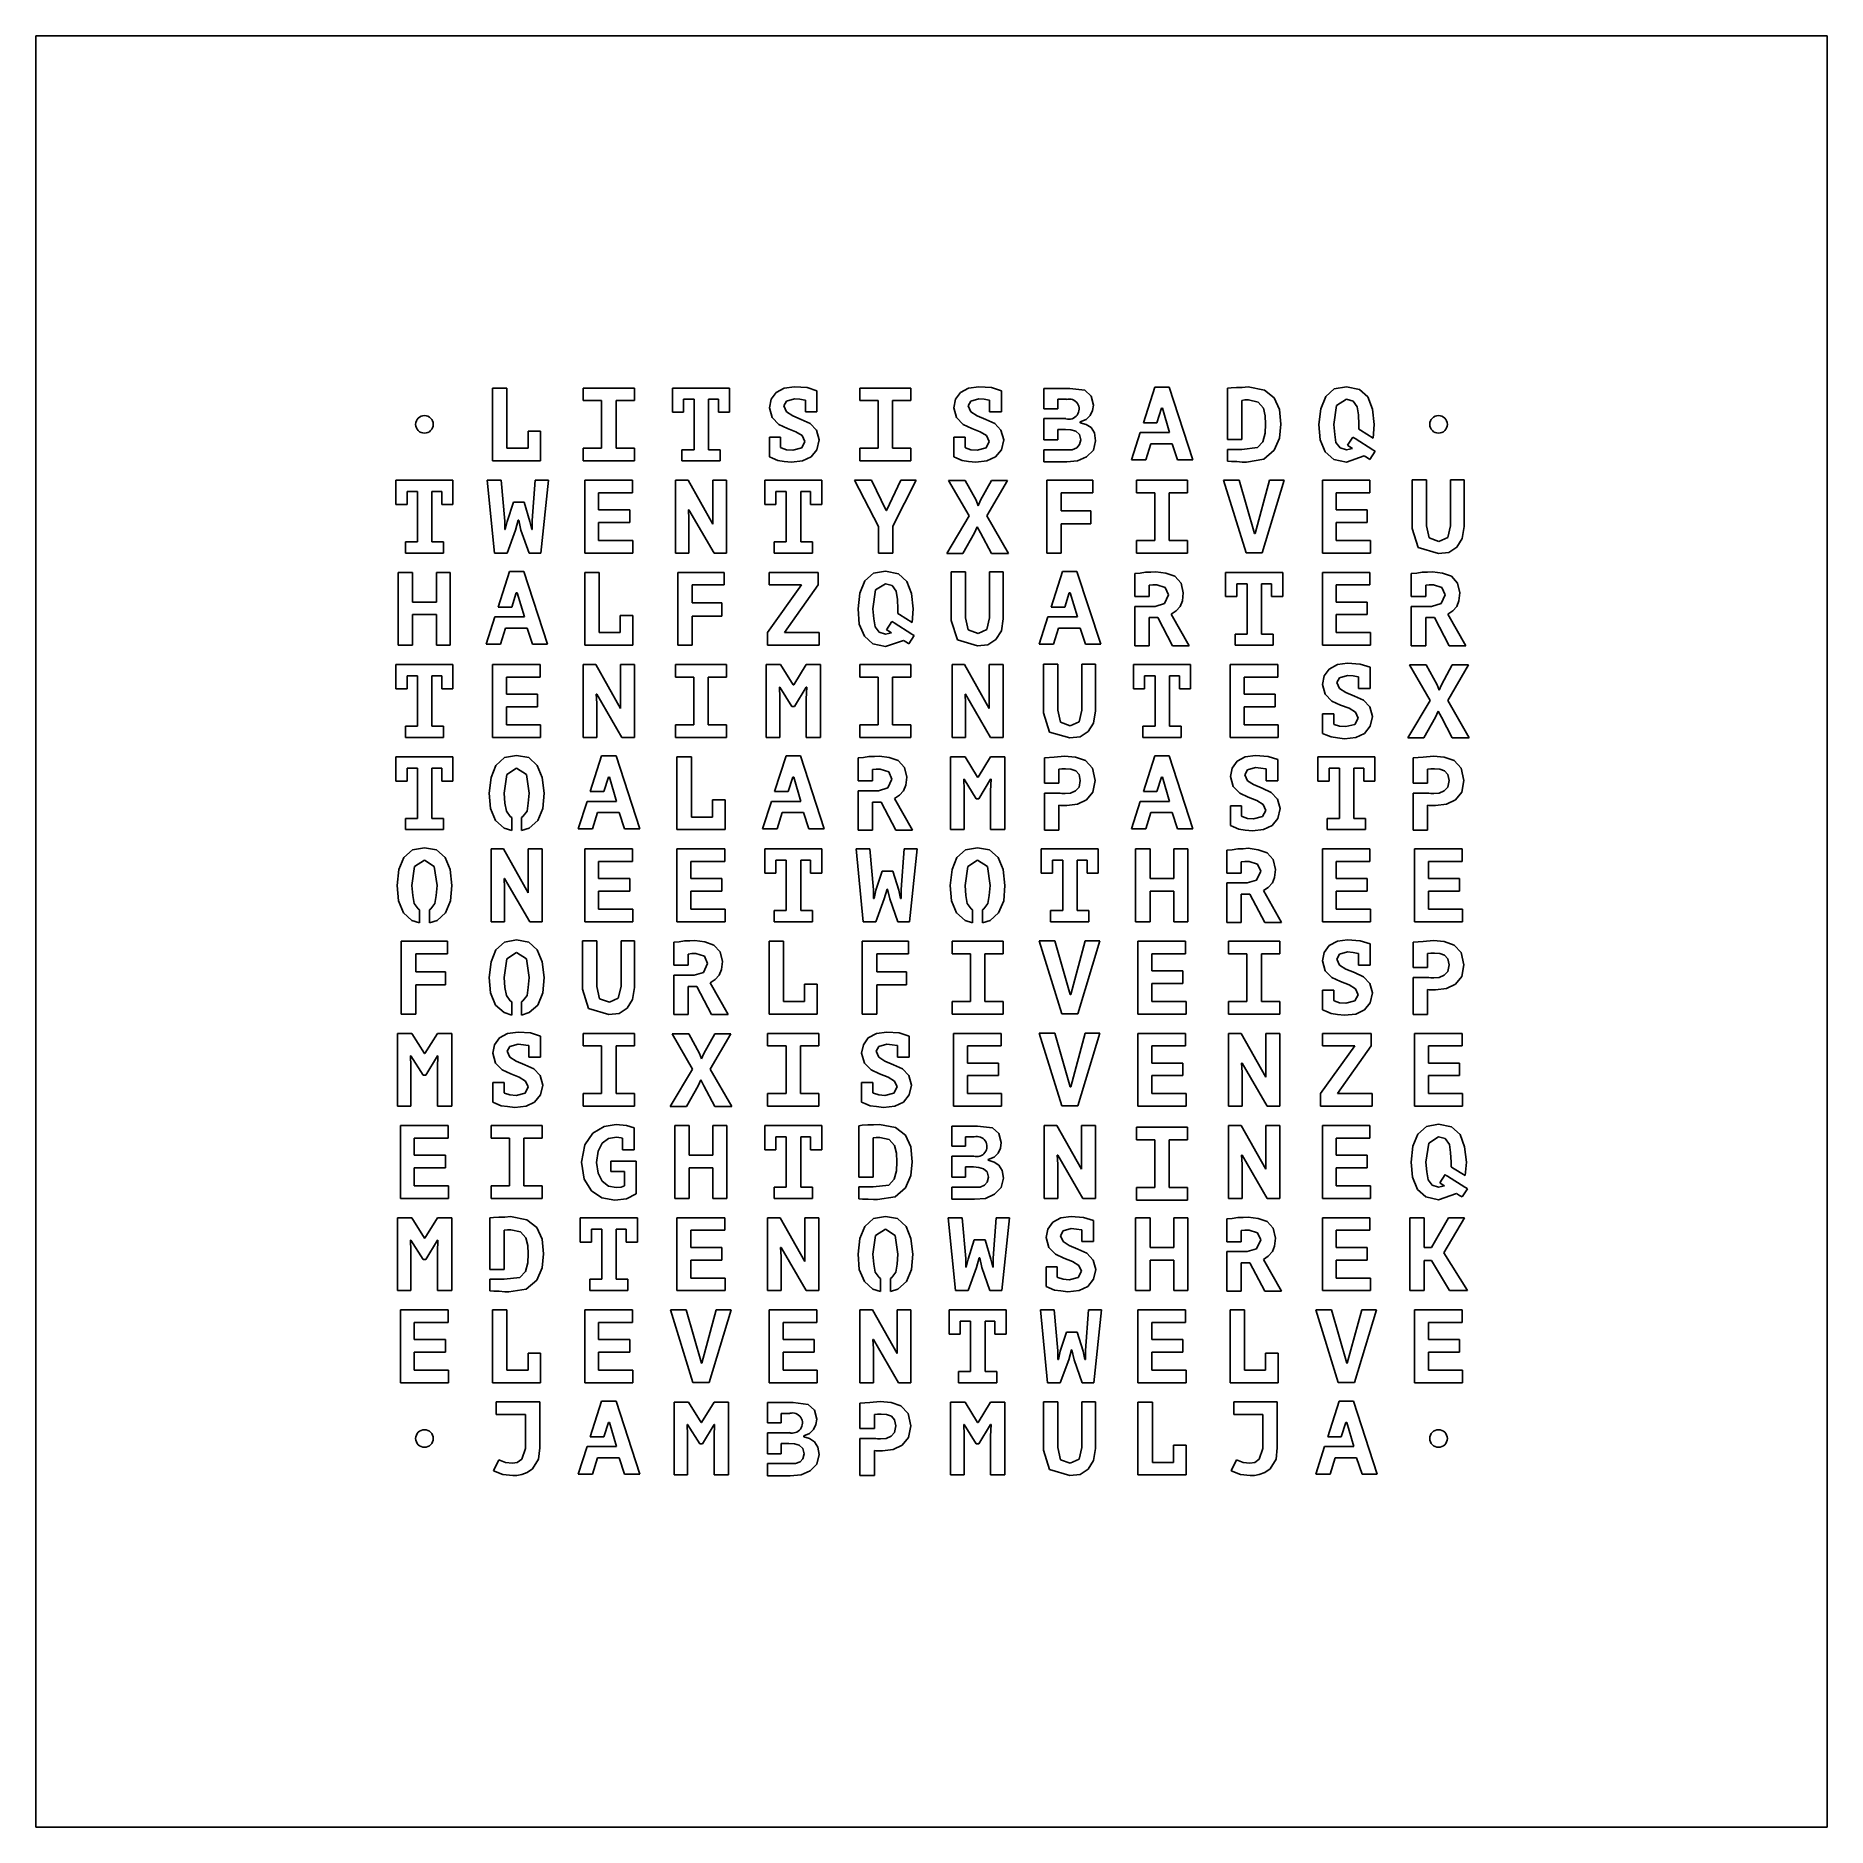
# Model space of a CAD drawing. Extents: x 8 to 20.8, y 5.7 to 18.5.
import ezdxf

# ---------------------------------------------------------------- set-up
doc = ezdxf.new("R2010")
doc.units = 0
doc.layers.add('LETTERS', color=5, linetype='CONTINUOUS')

msp = doc.modelspace()

# ---------------------------------------------------------------- linework, layer by layer
at = {"layer": 'LETTERS'}
for p, q in [((8.024, 8.815), (8.024, 18.471)), ((8.024, 18.471), (20.774, 18.471)), ((20.774, 18.471), (20.774, 5.721)), ((11.275, 15.445), (11.275, 15.964)), ((11.275, 15.964), (11.377, 15.964)), ((11.377, 15.964), (11.377, 15.535)), ((11.92, 15.874), (11.92, 15.964)), ((11.92, 15.964), (12.285, 15.964)), ((12.285, 15.964), (12.285, 15.874)), ((12.555, 15.791), (12.555, 15.964)), ((12.555, 15.964), (12.962, 15.964)), ((12.962, 15.964), (12.962, 15.791)), ((13.293, 15.932), (13.351, 15.964)), ((13.351, 15.964), (13.424, 15.973)), ((13.424, 15.973), (13.514, 15.967)), ((13.514, 15.967), (13.584, 15.944)), ((13.584, 15.944), (13.584, 15.794)), ((13.889, 15.874), (13.889, 15.964)), ((13.889, 15.964), (14.253, 15.964)), ((14.253, 15.964), (14.253, 15.874)), ((14.606, 15.932), (14.663, 15.964)), ((14.663, 15.964), (14.737, 15.973)), ((14.737, 15.973), (14.826, 15.967)), ((14.826, 15.967), (14.897, 15.944)), ((14.897, 15.944), (14.897, 15.794)), ((15.199, 15.816), (15.199, 15.96)), ((15.199, 15.96), (15.383, 15.96)), ((15.383, 15.96), (15.49, 15.948)), ((15.49, 15.948), (15.535, 15.906)), ((15.907, 15.717), (15.988, 15.97)), ((15.988, 15.97), (16.091, 15.97)), ((16.091, 15.97), (16.26, 15.452)), ((16.505, 15.962), (16.531, 15.965)), ((16.505, 15.597), (16.505, 15.962)), ((16.531, 15.965), (16.569, 15.968)), ((16.569, 15.968), (16.611, 15.968)), ((16.611, 15.968), (16.652, 15.972)), ((16.652, 15.972), (16.768, 15.949)), ((16.768, 15.949), (16.838, 15.895)), ((17.205, 15.903), (17.265, 15.957)), ((17.265, 15.957), (17.352, 15.973)), ((17.352, 15.973), (17.445, 15.954)), ((17.445, 15.954), (17.505, 15.9)), ((12.051, 15.874), (11.92, 15.874)), ((12.051, 15.535), (12.051, 15.874)), ((12.285, 15.874), (12.154, 15.874)), ((12.154, 15.874), (12.154, 15.535)), ((12.709, 15.884), (12.635, 15.884)), ((12.635, 15.884), (12.635, 15.791)), ((12.709, 15.525), (12.709, 15.884)), ((12.882, 15.884), (12.811, 15.884)), ((12.811, 15.884), (12.811, 15.525)), ((12.882, 15.791), (12.882, 15.884)), ((13.245, 15.823), (13.258, 15.884)), ((13.264, 15.753), (13.245, 15.823)), ((13.258, 15.884), (13.293, 15.932)), ((13.367, 15.871), (13.348, 15.836)), ((13.348, 15.836), (13.367, 15.794)), ((13.424, 15.887), (13.367, 15.871)), ((13.463, 15.884), (13.424, 15.887)), ((13.498, 15.877), (13.463, 15.884)), ((13.501, 15.877), (13.498, 15.877)), ((13.501, 15.794), (13.501, 15.877)), ((14.02, 15.874), (13.889, 15.874)), ((14.02, 15.535), (14.02, 15.874)), ((14.253, 15.874), (14.122, 15.874)), ((14.122, 15.874), (14.122, 15.535)), ((14.558, 15.823), (14.57, 15.884)), ((14.577, 15.753), (14.558, 15.823)), ((14.57, 15.884), (14.606, 15.932)), ((14.679, 15.871), (14.66, 15.836)), ((14.66, 15.836), (14.679, 15.794)), ((14.737, 15.887), (14.679, 15.871)), ((14.775, 15.884), (14.737, 15.887)), ((14.81, 15.877), (14.775, 15.884)), ((14.813, 15.877), (14.81, 15.877)), ((14.813, 15.794), (14.813, 15.877)), ((15.298, 15.816), (15.199, 15.816)), ((15.359, 15.884), (15.298, 15.884)), ((15.298, 15.884), (15.298, 15.816)), ((15.535, 15.906), (15.551, 15.842)), ((15.551, 15.842), (15.545, 15.804)), ((16.036, 15.82), (16.004, 15.717)), ((16.043, 15.82), (16.036, 15.82)), ((16.094, 15.647), (16.043, 15.82)), ((16.63, 15.879), (16.608, 15.876)), ((16.608, 15.876), (16.608, 15.597)), ((16.656, 15.879), (16.63, 15.879)), ((16.723, 15.863), (16.656, 15.879)), ((16.761, 15.821), (16.723, 15.863)), ((16.774, 15.767), (16.761, 15.821)), ((16.838, 15.895), (16.876, 15.812)), ((16.876, 15.812), (16.886, 15.706)), ((17.157, 15.705), (17.169, 15.816)), ((17.169, 15.816), (17.205, 15.903)), ((17.281, 15.839), (17.262, 15.705)), ((17.352, 15.884), (17.281, 15.839)), ((17.4, 15.871), (17.352, 15.884)), ((17.429, 15.829), (17.4, 15.871)), ((17.438, 15.772), (17.429, 15.829)), ((17.505, 15.9), (17.537, 15.813)), ((17.537, 15.813), (17.55, 15.705)), ((12.635, 15.791), (12.555, 15.791)), ((12.962, 15.791), (12.882, 15.791)), ((13.312, 15.705), (13.264, 15.753)), ((13.373, 15.676), (13.312, 15.705)), ((13.367, 15.794), (13.412, 15.765)), ((13.412, 15.765), (13.472, 15.74)), ((13.472, 15.74), (13.536, 15.711)), ((13.584, 15.794), (13.501, 15.794)), ((13.536, 15.711), (13.581, 15.663)), ((14.625, 15.705), (14.577, 15.753)), ((14.685, 15.676), (14.625, 15.705)), ((14.679, 15.794), (14.724, 15.765)), ((14.724, 15.765), (14.785, 15.74)), ((14.785, 15.74), (14.849, 15.711)), ((14.897, 15.794), (14.813, 15.794)), ((14.849, 15.711), (14.893, 15.663)), ((15.199, 15.595), (15.199, 15.746)), ((15.199, 15.746), (15.298, 15.746)), ((15.298, 15.746), (15.33, 15.746)), ((15.33, 15.746), (15.356, 15.746)), ((15.5, 15.74), (15.458, 15.724)), ((15.458, 15.724), (15.458, 15.717)), ((15.458, 15.717), (15.5, 15.705)), ((15.529, 15.769), (15.5, 15.74)), ((15.5, 15.705), (15.535, 15.682)), ((15.545, 15.804), (15.529, 15.769)), ((16.004, 15.717), (15.907, 15.717)), ((16.777, 15.706), (16.774, 15.767)), ((16.774, 15.642), (16.777, 15.706)), ((16.886, 15.706), (16.876, 15.607)), ((17.166, 15.596), (17.157, 15.705)), ((17.262, 15.705), (17.269, 15.634)), ((17.441, 15.705), (17.438, 15.772)), ((17.441, 15.67), (17.441, 15.705)), ((17.55, 15.705), (17.542, 15.607)), ((11.528, 15.535), (11.528, 15.657)), ((11.528, 15.657), (11.617, 15.657)), ((11.617, 15.657), (11.617, 15.445)), ((13.245, 15.474), (13.245, 15.615)), ((13.245, 15.615), (13.325, 15.615)), ((13.325, 15.615), (13.325, 15.541)), ((13.434, 15.653), (13.373, 15.676)), ((13.479, 15.625), (13.434, 15.653)), ((13.476, 15.538), (13.498, 15.583)), ((13.498, 15.583), (13.479, 15.625)), ((13.581, 15.663), (13.6, 15.596)), ((13.6, 15.596), (13.584, 15.525)), ((14.558, 15.474), (14.558, 15.615)), ((14.558, 15.615), (14.638, 15.615)), ((14.638, 15.615), (14.638, 15.541)), ((14.746, 15.653), (14.685, 15.676)), ((14.791, 15.625), (14.746, 15.653)), ((14.788, 15.538), (14.81, 15.583)), ((14.81, 15.583), (14.791, 15.625)), ((14.893, 15.663), (14.913, 15.596)), ((14.913, 15.596), (14.897, 15.525)), ((15.298, 15.595), (15.199, 15.595)), ((15.298, 15.669), (15.298, 15.595)), ((15.353, 15.669), (15.298, 15.669)), ((15.391, 15.666), (15.353, 15.669)), ((15.426, 15.657), (15.391, 15.666)), ((15.452, 15.634), (15.426, 15.657)), ((15.433, 15.538), (15.452, 15.561)), ((15.462, 15.596), (15.452, 15.634)), ((15.452, 15.561), (15.462, 15.596)), ((15.535, 15.682), (15.558, 15.644)), ((15.567, 15.589), (15.551, 15.522)), ((15.558, 15.644), (15.567, 15.589)), ((15.822, 15.452), (15.885, 15.647)), ((15.885, 15.647), (15.982, 15.647)), ((15.959, 15.567), (15.924, 15.452)), ((16.113, 15.567), (15.959, 15.567)), ((15.982, 15.647), (16.094, 15.647)), ((16.151, 15.452), (16.113, 15.567)), ((16.608, 15.597), (16.505, 15.597)), ((16.72, 15.54), (16.758, 15.581)), ((16.758, 15.581), (16.774, 15.642)), ((16.876, 15.607), (16.838, 15.521)), ((17.201, 15.509), (17.166, 15.596)), ((17.269, 15.634), (17.278, 15.577)), ((17.278, 15.577), (17.307, 15.538)), ((17.36, 15.556), (17.398, 15.615)), ((17.369, 15.55), (17.36, 15.556)), ((17.398, 15.615), (17.406, 15.61)), ((17.406, 15.61), (17.415, 15.604)), ((17.415, 15.604), (17.54, 15.525)), ((17.452, 15.663), (17.441, 15.67)), ((17.542, 15.607), (17.452, 15.663)), ((11.617, 15.445), (11.275, 15.445)), ((11.377, 15.535), (11.528, 15.535)), ((11.92, 15.445), (11.92, 15.535)), ((11.92, 15.535), (12.051, 15.535)), ((12.285, 15.445), (11.92, 15.445)), ((12.154, 15.535), (12.285, 15.535)), ((12.285, 15.535), (12.285, 15.445)), ((12.623, 15.445), (12.623, 15.525)), ((12.623, 15.525), (12.709, 15.525)), ((12.895, 15.445), (12.623, 15.445)), ((12.811, 15.525), (12.895, 15.525)), ((12.895, 15.525), (12.895, 15.445)), ((13.268, 15.465), (13.245, 15.474)), ((13.306, 15.449), (13.268, 15.465)), ((13.351, 15.442), (13.306, 15.449)), ((13.325, 15.541), (13.328, 15.538)), ((13.328, 15.538), (13.367, 15.525)), ((13.402, 15.436), (13.351, 15.442)), ((13.367, 15.525), (13.412, 15.522)), ((13.482, 15.445), (13.402, 15.436)), ((13.412, 15.522), (13.476, 15.538)), ((13.543, 15.474), (13.482, 15.445)), ((13.584, 15.525), (13.543, 15.474)), ((13.889, 15.445), (13.889, 15.535)), ((13.889, 15.535), (14.02, 15.535)), ((14.253, 15.445), (13.889, 15.445)), ((14.122, 15.535), (14.253, 15.535)), ((14.253, 15.535), (14.253, 15.445)), ((14.58, 15.465), (14.558, 15.474)), ((14.618, 15.449), (14.58, 15.465)), ((14.663, 15.442), (14.618, 15.449)), ((14.638, 15.541), (14.641, 15.538)), ((14.641, 15.538), (14.679, 15.525)), ((14.714, 15.436), (14.663, 15.442)), ((14.679, 15.525), (14.724, 15.522)), ((14.794, 15.445), (14.714, 15.436)), ((14.724, 15.522), (14.788, 15.538)), ((14.855, 15.474), (14.794, 15.445)), ((14.897, 15.525), (14.855, 15.474)), ((15.199, 15.449), (15.199, 15.525)), ((15.199, 15.525), (15.298, 15.525)), ((15.199, 15.439), (15.199, 15.449)), ((15.33, 15.439), (15.199, 15.439)), ((15.298, 15.525), (15.37, 15.525)), ((15.362, 15.439), (15.33, 15.439)), ((15.439, 15.445), (15.362, 15.439)), ((15.37, 15.525), (15.401, 15.525)), ((15.401, 15.525), (15.433, 15.538)), ((15.503, 15.474), (15.439, 15.445)), ((15.551, 15.522), (15.503, 15.474)), ((15.924, 15.452), (15.822, 15.452)), ((16.26, 15.452), (16.151, 15.452)), ((16.505, 15.444), (16.505, 15.527)), ((16.505, 15.527), (16.608, 15.527)), ((16.534, 15.441), (16.505, 15.444)), ((16.572, 15.441), (16.534, 15.441)), ((16.611, 15.437), (16.572, 15.441)), ((16.608, 15.527), (16.72, 15.54)), ((16.64, 15.437), (16.611, 15.437)), ((16.764, 15.457), (16.64, 15.437)), ((16.838, 15.521), (16.764, 15.457)), ((17.262, 15.455), (17.201, 15.509)), ((17.352, 15.436), (17.262, 15.455)), ((17.307, 15.538), (17.352, 15.525)), ((17.352, 15.525), (17.395, 15.534)), ((17.479, 15.481), (17.352, 15.436)), ((17.377, 15.545), (17.369, 15.55)), ((17.395, 15.534), (17.377, 15.545)), ((17.502, 15.466), (17.479, 15.481)), ((17.511, 15.461), (17.502, 15.466)), ((17.519, 15.456), (17.511, 15.461)), ((17.556, 15.515), (17.519, 15.456)), ((17.54, 15.525), (17.548, 15.52)), ((17.548, 15.52), (17.556, 15.515)), ((10.587, 15.135), (10.587, 15.307)), ((10.587, 15.307), (10.993, 15.307)), ((10.993, 15.307), (10.993, 15.135)), ((11.288, 14.789), (11.237, 15.307)), ((11.237, 15.307), (11.336, 15.307)), ((11.336, 15.307), (11.362, 15.016)), ((11.557, 15.02), (11.579, 15.307)), ((11.579, 15.307), (11.672, 15.307)), ((11.672, 15.307), (11.618, 14.789)), ((11.931, 14.789), (11.931, 15.307)), ((11.931, 15.307), (12.27, 15.307)), ((12.27, 15.307), (12.27, 15.218)), ((12.576, 15.307), (12.666, 15.307)), ((12.576, 14.789), (12.576, 15.307)), ((12.666, 15.307), (12.842, 14.996)), ((12.842, 15.052), (12.842, 15.307)), ((12.842, 15.307), (12.941, 15.307)), ((12.941, 15.307), (12.941, 14.789)), ((13.212, 15.135), (13.212, 15.307)), ((13.212, 15.307), (13.618, 15.307)), ((13.618, 15.307), (13.618, 15.135)), ((14.021, 14.978), (13.852, 15.307)), ((13.852, 15.307), (13.973, 15.307)), ((13.973, 15.307), (14.076, 15.093)), ((14.079, 15.093), (14.181, 15.307)), ((14.29, 15.307), (14.124, 14.981)), ((14.181, 15.307), (14.29, 15.307)), ((14.668, 15.053), (14.521, 15.305)), ((14.521, 15.305), (14.639, 15.305)), ((14.639, 15.305), (14.716, 15.165)), ((14.748, 15.165), (14.825, 15.305)), ((14.94, 15.305), (14.793, 15.053)), ((14.825, 15.305), (14.94, 15.305)), ((15.219, 14.789), (15.219, 15.307)), ((15.219, 15.307), (15.548, 15.307)), ((15.548, 15.307), (15.548, 15.218)), ((15.857, 15.218), (15.857, 15.307)), ((15.857, 15.307), (16.222, 15.307)), ((16.222, 15.307), (16.222, 15.218)), ((16.638, 14.791), (16.478, 15.309)), ((16.478, 15.309), (16.59, 15.309)), ((16.59, 15.309), (16.699, 14.928)), ((16.702, 14.928), (16.804, 15.309)), ((16.91, 15.309), (16.753, 14.791)), ((16.804, 15.309), (16.91, 15.309)), ((17.181, 14.789), (17.181, 15.307)), ((17.181, 15.307), (17.52, 15.307)), ((17.52, 15.307), (17.52, 15.218)), ((17.819, 14.965), (17.819, 15.311)), ((17.819, 15.311), (17.922, 15.311)), ((17.922, 15.311), (17.922, 14.984)), ((18.094, 14.984), (18.094, 15.311)), ((18.094, 15.311), (18.19, 15.311)), ((18.19, 15.311), (18.19, 14.978)), ((10.74, 15.228), (10.667, 15.228)), ((10.667, 15.228), (10.667, 15.135)), ((10.74, 14.869), (10.74, 15.228)), ((10.913, 15.228), (10.843, 15.228)), ((10.843, 15.228), (10.843, 14.869)), ((10.913, 15.135), (10.913, 15.228)), ((12.27, 15.218), (12.03, 15.218)), ((12.03, 15.218), (12.03, 15.096)), ((13.365, 15.228), (13.292, 15.228)), ((13.292, 15.228), (13.292, 15.135)), ((13.365, 14.869), (13.365, 15.228)), ((13.538, 15.228), (13.468, 15.228)), ((13.468, 15.228), (13.468, 14.869)), ((13.538, 15.135), (13.538, 15.228)), ((15.548, 15.218), (15.321, 15.218)), ((15.321, 15.218), (15.321, 15.09)), ((15.988, 15.218), (15.857, 15.218)), ((15.988, 14.879), (15.988, 15.218)), ((16.222, 15.218), (16.091, 15.218)), ((16.091, 15.218), (16.091, 14.879)), ((17.52, 15.218), (17.28, 15.218)), ((17.28, 15.218), (17.28, 15.096)), ((10.667, 15.135), (10.587, 15.135)), ((10.993, 15.135), (10.913, 15.135)), ((11.378, 15.013), (11.423, 15.151)), ((11.423, 15.151), (11.499, 15.151)), ((11.499, 15.151), (11.541, 15.013)), ((12.03, 15.096), (12.251, 15.096)), ((12.251, 15.096), (12.251, 15.007)), ((12.672, 15.096), (12.669, 15.096)), ((12.669, 15.096), (12.672, 15.032)), ((12.851, 14.789), (12.672, 15.096)), ((12.842, 14.996), (12.842, 15.052)), ((13.292, 15.135), (13.212, 15.135)), ((13.618, 15.135), (13.538, 15.135)), ((14.076, 15.093), (14.079, 15.093)), ((14.508, 14.787), (14.668, 15.053)), ((14.716, 15.165), (14.732, 15.126)), ((14.732, 15.126), (14.748, 15.165)), ((14.793, 15.053), (14.946, 14.787)), ((15.321, 15.09), (15.532, 15.09)), ((15.532, 15.09), (15.532, 14.997)), ((17.28, 15.096), (17.5, 15.096)), ((17.5, 15.096), (17.5, 15.007)), ((11.362, 15.016), (11.362, 14.956)), ((11.362, 14.956), (11.365, 14.956)), ((11.365, 14.956), (11.378, 15.013)), ((11.439, 14.952), (11.378, 14.789)), ((11.458, 15.023), (11.439, 14.952)), ((11.461, 15.023), (11.458, 15.023)), ((11.477, 14.952), (11.461, 15.023)), ((11.535, 14.789), (11.477, 14.952)), ((11.541, 15.013), (11.554, 14.956)), ((11.554, 14.956), (11.557, 14.956)), ((11.557, 14.956), (11.557, 15.02)), ((12.251, 15.007), (12.03, 15.007)), ((12.03, 15.007), (12.03, 14.879)), ((12.672, 15.032), (12.672, 14.789)), ((14.021, 14.789), (14.021, 14.978)), ((14.124, 14.981), (14.124, 14.789)), ((14.706, 14.934), (14.623, 14.787)), ((14.725, 14.976), (14.706, 14.934)), ((14.748, 14.934), (14.725, 14.976)), ((14.825, 14.787), (14.748, 14.934)), ((15.532, 14.997), (15.321, 14.997)), ((15.321, 14.997), (15.321, 14.789)), ((16.699, 14.928), (16.702, 14.928)), ((17.5, 15.007), (17.28, 15.007)), ((17.28, 15.007), (17.28, 14.879)), ((17.864, 14.828), (17.819, 14.965)), ((17.922, 14.984), (17.941, 14.898)), ((18.075, 14.901), (18.094, 14.984)), ((18.19, 14.978), (18.177, 14.892)), ((10.654, 14.789), (10.654, 14.869)), ((10.654, 14.869), (10.74, 14.869)), ((10.843, 14.869), (10.926, 14.869)), ((10.926, 14.869), (10.926, 14.789)), ((12.03, 14.879), (12.274, 14.879)), ((12.274, 14.879), (12.274, 14.789)), ((13.279, 14.789), (13.279, 14.869)), ((13.279, 14.869), (13.365, 14.869)), ((13.468, 14.869), (13.551, 14.869)), ((13.551, 14.869), (13.551, 14.789)), ((15.857, 14.789), (15.857, 14.879)), ((15.857, 14.879), (15.988, 14.879)), ((16.091, 14.879), (16.222, 14.879)), ((16.222, 14.879), (16.222, 14.789)), ((16.753, 14.791), (16.638, 14.791)), ((17.28, 14.879), (17.523, 14.879)), ((17.523, 14.879), (17.523, 14.789)), ((18.008, 14.786), (17.864, 14.828)), ((17.941, 14.898), (18.011, 14.872)), ((18.081, 14.792), (18.008, 14.786)), ((18.011, 14.872), (18.075, 14.901)), ((18.139, 14.831), (18.081, 14.792)), ((18.177, 14.892), (18.139, 14.831)), ((10.926, 14.789), (10.654, 14.789)), ((11.378, 14.789), (11.288, 14.789)), ((11.618, 14.789), (11.535, 14.789)), ((12.274, 14.789), (11.931, 14.789)), ((12.672, 14.789), (12.576, 14.789)), ((12.941, 14.789), (12.851, 14.789)), ((13.551, 14.789), (13.279, 14.789)), ((14.124, 14.789), (14.021, 14.789)), ((14.623, 14.787), (14.508, 14.787)), ((14.946, 14.787), (14.825, 14.787)), ((15.321, 14.789), (15.219, 14.789)), ((16.222, 14.789), (15.857, 14.789)), ((17.523, 14.789), (17.181, 14.789)), ((10.603, 14.133), (10.603, 14.651)), ((10.603, 14.651), (10.705, 14.651)), ((10.705, 14.651), (10.705, 14.44)), ((10.875, 14.44), (10.875, 14.651)), ((10.875, 14.651), (10.974, 14.651)), ((10.974, 14.651), (10.974, 14.133)), ((11.314, 14.405), (11.395, 14.658)), ((11.395, 14.658), (11.497, 14.658)), ((11.497, 14.658), (11.667, 14.14)), ((11.931, 14.133), (11.931, 14.651)), ((11.931, 14.651), (12.034, 14.651)), ((12.034, 14.651), (12.034, 14.223)), ((12.594, 14.133), (12.594, 14.651)), ((12.594, 14.651), (12.923, 14.651)), ((12.923, 14.562), (12.696, 14.562)), ((12.696, 14.562), (12.696, 14.434)), ((12.923, 14.651), (12.923, 14.562)), ((13.231, 14.223), (13.474, 14.562)), ((13.244, 14.562), (13.244, 14.651)), ((13.244, 14.651), (13.592, 14.651)), ((13.474, 14.562), (13.244, 14.562)), ((13.592, 14.562), (13.352, 14.223)), ((13.592, 14.651), (13.592, 14.562)), ((13.889, 14.504), (13.924, 14.591)), ((13.924, 14.591), (13.985, 14.645)), ((13.985, 14.645), (14.071, 14.661)), ((14.071, 14.571), (14.001, 14.527)), ((14.071, 14.661), (14.164, 14.642)), ((14.119, 14.559), (14.071, 14.571)), ((14.148, 14.517), (14.119, 14.559)), ((14.164, 14.642), (14.224, 14.587)), ((14.224, 14.587), (14.256, 14.501)), ((14.538, 14.309), (14.538, 14.655)), ((14.538, 14.655), (14.641, 14.655)), ((14.641, 14.655), (14.641, 14.328)), ((14.813, 14.328), (14.813, 14.655)), ((14.813, 14.655), (14.909, 14.655)), ((14.909, 14.655), (14.909, 14.322)), ((15.251, 14.405), (15.332, 14.658)), ((15.332, 14.658), (15.434, 14.658)), ((15.434, 14.658), (15.604, 14.14)), ((15.846, 14.643), (15.884, 14.647)), ((15.846, 14.48), (15.846, 14.643)), ((15.884, 14.647), (15.923, 14.653)), ((15.923, 14.653), (15.961, 14.653)), ((15.974, 14.563), (15.948, 14.56)), ((15.948, 14.56), (15.948, 14.48)), ((15.961, 14.653), (15.996, 14.656)), ((16.003, 14.563), (15.974, 14.563)), ((15.996, 14.656), (16.067, 14.647)), ((16.063, 14.544), (16.003, 14.563)), ((16.086, 14.493), (16.063, 14.544)), ((16.067, 14.647), (16.131, 14.624)), ((16.131, 14.624), (16.175, 14.576)), ((16.175, 14.576), (16.191, 14.506)), ((16.492, 14.479), (16.492, 14.651)), ((16.492, 14.651), (16.899, 14.651)), ((16.646, 14.571), (16.572, 14.571)), ((16.572, 14.571), (16.572, 14.479)), ((16.646, 14.213), (16.646, 14.571)), ((16.819, 14.571), (16.748, 14.571)), ((16.748, 14.571), (16.748, 14.213)), ((16.819, 14.479), (16.819, 14.571)), ((16.899, 14.651), (16.899, 14.479)), ((17.181, 14.133), (17.181, 14.651)), ((17.181, 14.651), (17.52, 14.651)), ((17.52, 14.562), (17.28, 14.562)), ((17.28, 14.562), (17.28, 14.44)), ((17.52, 14.651), (17.52, 14.562)), ((17.814, 14.643), (17.853, 14.647)), ((17.814, 14.48), (17.814, 14.643)), ((17.853, 14.647), (17.891, 14.653)), ((17.891, 14.653), (17.93, 14.653)), ((17.942, 14.563), (17.917, 14.56)), ((17.917, 14.56), (17.917, 14.48)), ((17.93, 14.653), (17.965, 14.656)), ((17.971, 14.563), (17.942, 14.563)), ((17.965, 14.656), (18.035, 14.647)), ((18.032, 14.544), (17.971, 14.563)), ((18.054, 14.493), (18.032, 14.544)), ((18.035, 14.647), (18.099, 14.624)), ((18.099, 14.624), (18.144, 14.576)), ((18.144, 14.576), (18.16, 14.506)), ((10.705, 14.44), (10.875, 14.44)), ((11.443, 14.507), (11.411, 14.405)), ((11.449, 14.507), (11.443, 14.507)), ((11.501, 14.335), (11.449, 14.507)), ((12.696, 14.434), (12.907, 14.434)), ((12.907, 14.434), (12.907, 14.341)), ((13.876, 14.392), (13.889, 14.504)), ((14.001, 14.527), (13.981, 14.392)), ((14.157, 14.459), (14.148, 14.517)), ((14.16, 14.392), (14.157, 14.459)), ((14.256, 14.501), (14.269, 14.392)), ((15.38, 14.507), (15.348, 14.405)), ((15.386, 14.507), (15.38, 14.507)), ((15.438, 14.335), (15.386, 14.507)), ((15.948, 14.48), (15.846, 14.48)), ((15.846, 14.128), (15.846, 14.41)), ((15.846, 14.41), (15.948, 14.41)), ((15.948, 14.41), (15.99, 14.41)), ((15.99, 14.41), (16.057, 14.429)), ((16.057, 14.429), (16.086, 14.493)), ((16.169, 14.41), (16.14, 14.378)), ((16.185, 14.448), (16.169, 14.41)), ((16.191, 14.506), (16.185, 14.448)), ((16.572, 14.479), (16.492, 14.479)), ((16.899, 14.479), (16.819, 14.479)), ((17.28, 14.44), (17.5, 14.44)), ((17.5, 14.44), (17.5, 14.351)), ((17.917, 14.48), (17.814, 14.48)), ((17.814, 14.128), (17.814, 14.41)), ((17.814, 14.41), (17.917, 14.41)), ((17.917, 14.41), (17.958, 14.41)), ((17.958, 14.41), (18.026, 14.429)), ((18.026, 14.429), (18.054, 14.493)), ((18.137, 14.41), (18.109, 14.378)), ((18.153, 14.448), (18.137, 14.41)), ((18.16, 14.506), (18.153, 14.448)), ((10.875, 14.351), (10.705, 14.351)), ((10.705, 14.351), (10.705, 14.133)), ((10.875, 14.133), (10.875, 14.351)), ((11.229, 14.14), (11.291, 14.335)), ((11.291, 14.335), (11.389, 14.335)), ((11.411, 14.405), (11.314, 14.405)), ((11.389, 14.335), (11.501, 14.335)), ((12.184, 14.223), (12.184, 14.344)), ((12.184, 14.344), (12.274, 14.344)), ((12.274, 14.344), (12.274, 14.133)), ((12.907, 14.341), (12.696, 14.341)), ((12.696, 14.341), (12.696, 14.133)), ((13.885, 14.283), (13.876, 14.392)), ((13.921, 14.197), (13.885, 14.283)), ((13.981, 14.392), (13.988, 14.322)), ((13.988, 14.322), (13.997, 14.264)), ((14.079, 14.243), (14.117, 14.303)), ((14.117, 14.303), (14.125, 14.297)), ((14.125, 14.297), (14.134, 14.292)), ((14.134, 14.292), (14.259, 14.213)), ((14.16, 14.358), (14.16, 14.392)), ((14.171, 14.351), (14.16, 14.358)), ((14.261, 14.295), (14.171, 14.351)), ((14.269, 14.392), (14.261, 14.295)), ((14.583, 14.171), (14.538, 14.309)), ((14.641, 14.328), (14.66, 14.242)), ((14.794, 14.245), (14.813, 14.328)), ((14.909, 14.322), (14.897, 14.235)), ((15.166, 14.14), (15.228, 14.335)), ((15.228, 14.335), (15.326, 14.335)), ((15.348, 14.405), (15.251, 14.405)), ((15.326, 14.335), (15.438, 14.335)), ((16.009, 14.33), (15.948, 14.33)), ((15.948, 14.33), (15.948, 14.128)), ((16.115, 14.128), (16.009, 14.33)), ((16.14, 14.378), (16.105, 14.355)), ((16.105, 14.355), (16.233, 14.128)), ((17.5, 14.351), (17.28, 14.351)), ((17.28, 14.351), (17.28, 14.223)), ((17.978, 14.33), (17.917, 14.33)), ((17.917, 14.33), (17.917, 14.128)), ((18.083, 14.128), (17.978, 14.33)), ((18.109, 14.378), (18.073, 14.355)), ((18.073, 14.355), (18.201, 14.128)), ((11.366, 14.255), (11.331, 14.14)), ((11.52, 14.255), (11.366, 14.255)), ((11.558, 14.14), (11.52, 14.255)), ((12.034, 14.223), (12.184, 14.223)), ((13.231, 14.133), (13.231, 14.223)), ((13.352, 14.223), (13.599, 14.223)), ((13.599, 14.223), (13.599, 14.133)), ((13.981, 14.143), (13.921, 14.197)), ((13.997, 14.264), (14.026, 14.226)), ((14.026, 14.226), (14.071, 14.213)), ((14.071, 14.213), (14.114, 14.222)), ((14.199, 14.168), (14.071, 14.124)), ((14.088, 14.238), (14.079, 14.243)), ((14.096, 14.233), (14.088, 14.238)), ((14.114, 14.222), (14.096, 14.233)), ((14.221, 14.154), (14.199, 14.168)), ((14.23, 14.149), (14.221, 14.154)), ((14.276, 14.202), (14.238, 14.143)), ((14.259, 14.213), (14.267, 14.208)), ((14.267, 14.208), (14.276, 14.202)), ((14.727, 14.13), (14.583, 14.171)), ((14.66, 14.242), (14.73, 14.216)), ((14.73, 14.216), (14.794, 14.245)), ((14.858, 14.175), (14.801, 14.136)), ((14.897, 14.235), (14.858, 14.175)), ((15.303, 14.255), (15.268, 14.14)), ((15.457, 14.255), (15.303, 14.255)), ((15.495, 14.14), (15.457, 14.255)), ((16.56, 14.133), (16.56, 14.213)), ((16.56, 14.213), (16.646, 14.213)), ((16.748, 14.213), (16.832, 14.213)), ((16.832, 14.213), (16.832, 14.133)), ((17.28, 14.223), (17.523, 14.223)), ((17.523, 14.223), (17.523, 14.133)), ((10.705, 14.133), (10.603, 14.133)), ((10.974, 14.133), (10.875, 14.133)), ((11.331, 14.14), (11.229, 14.14)), ((11.667, 14.14), (11.558, 14.14)), ((12.274, 14.133), (11.931, 14.133)), ((12.696, 14.133), (12.594, 14.133)), ((13.599, 14.133), (13.231, 14.133)), ((14.071, 14.124), (13.981, 14.143)), ((14.238, 14.143), (14.23, 14.149)), ((14.801, 14.136), (14.727, 14.13)), ((15.268, 14.14), (15.166, 14.14)), ((15.604, 14.14), (15.495, 14.14)), ((15.948, 14.128), (15.846, 14.128)), ((16.233, 14.128), (16.115, 14.128)), ((16.832, 14.133), (16.56, 14.133)), ((17.523, 14.133), (17.181, 14.133)), ((17.917, 14.128), (17.814, 14.128)), ((18.201, 14.128), (18.083, 14.128)), ((10.587, 13.822), (10.587, 13.995)), ((10.587, 13.995), (10.993, 13.995)), ((10.74, 13.915), (10.667, 13.915)), ((10.667, 13.915), (10.667, 13.822)), ((10.74, 13.557), (10.74, 13.915)), ((10.913, 13.915), (10.843, 13.915)), ((10.843, 13.915), (10.843, 13.557)), ((10.913, 13.822), (10.913, 13.915)), ((10.993, 13.995), (10.993, 13.822)), ((11.275, 13.477), (11.275, 13.995)), ((11.275, 13.995), (11.614, 13.995)), ((11.614, 13.906), (11.374, 13.906)), ((11.374, 13.906), (11.374, 13.784)), ((11.614, 13.995), (11.614, 13.906)), ((11.92, 13.995), (12.01, 13.995)), ((11.92, 13.477), (11.92, 13.995)), ((12.01, 13.995), (12.186, 13.684)), ((12.186, 13.739), (12.186, 13.995)), ((12.186, 13.995), (12.285, 13.995)), ((12.285, 13.995), (12.285, 13.477)), ((12.576, 13.906), (12.576, 13.995)), ((12.576, 13.995), (12.941, 13.995)), ((12.707, 13.906), (12.576, 13.906)), ((12.707, 13.566), (12.707, 13.906)), ((12.941, 13.906), (12.81, 13.906)), ((12.81, 13.906), (12.81, 13.566)), ((12.941, 13.995), (12.941, 13.906)), ((13.223, 13.477), (13.223, 13.995)), ((13.223, 13.995), (13.325, 13.995)), ((13.325, 13.995), (13.415, 13.851)), ((13.418, 13.851), (13.508, 13.995)), ((13.508, 13.995), (13.61, 13.995)), ((13.61, 13.995), (13.61, 13.477)), ((13.889, 13.906), (13.889, 13.995)), ((13.889, 13.995), (14.253, 13.995)), ((14.02, 13.906), (13.889, 13.906)), ((14.02, 13.566), (14.02, 13.906)), ((14.253, 13.906), (14.122, 13.906)), ((14.122, 13.906), (14.122, 13.566)), ((14.253, 13.995), (14.253, 13.906)), ((14.545, 13.995), (14.634, 13.995)), ((14.545, 13.477), (14.545, 13.995)), ((14.634, 13.995), (14.81, 13.684)), ((14.81, 13.739), (14.81, 13.995)), ((14.81, 13.995), (14.909, 13.995)), ((14.909, 13.995), (14.909, 13.477)), ((15.195, 13.653), (15.195, 13.998)), ((15.195, 13.998), (15.297, 13.998)), ((15.297, 13.998), (15.297, 13.672)), ((15.47, 13.672), (15.47, 13.998)), ((15.47, 13.998), (15.566, 13.998)), ((15.566, 13.998), (15.566, 13.666)), ((15.836, 13.822), (15.836, 13.995)), ((15.836, 13.995), (16.243, 13.995)), ((15.99, 13.915), (15.916, 13.915)), ((15.916, 13.915), (15.916, 13.822)), ((15.99, 13.557), (15.99, 13.915)), ((16.163, 13.915), (16.092, 13.915)), ((16.092, 13.915), (16.092, 13.557)), ((16.163, 13.822), (16.163, 13.915)), ((16.243, 13.995), (16.243, 13.822)), ((16.524, 13.477), (16.524, 13.995)), ((16.524, 13.995), (16.864, 13.995)), ((16.864, 13.906), (16.624, 13.906)), ((16.624, 13.906), (16.624, 13.784)), ((16.864, 13.995), (16.864, 13.906)), ((17.182, 13.854), (17.195, 13.915)), ((17.195, 13.915), (17.23, 13.963)), ((17.23, 13.963), (17.288, 13.995)), ((17.304, 13.902), (17.285, 13.867)), ((17.288, 13.995), (17.361, 14.005)), ((17.361, 13.918), (17.304, 13.902)), ((17.361, 14.005), (17.451, 13.998)), ((17.4, 13.915), (17.361, 13.918)), ((17.435, 13.909), (17.4, 13.915)), ((17.438, 13.909), (17.435, 13.909)), ((17.438, 13.826), (17.438, 13.909)), ((17.451, 13.998), (17.521, 13.976)), ((17.521, 13.976), (17.521, 13.826)), ((17.949, 13.74), (17.802, 13.993)), ((17.802, 13.993), (17.92, 13.993)), ((17.92, 13.993), (17.997, 13.852)), ((18.029, 13.852), (18.105, 13.993)), ((18.221, 13.993), (18.073, 13.74)), ((18.105, 13.993), (18.221, 13.993)), ((10.667, 13.822), (10.587, 13.822)), ((10.993, 13.822), (10.913, 13.822)), ((11.374, 13.784), (11.595, 13.784)), ((11.595, 13.784), (11.595, 13.694)), ((12.016, 13.784), (12.013, 13.784)), ((12.013, 13.784), (12.016, 13.72)), ((12.195, 13.477), (12.016, 13.784)), ((13.319, 13.835), (13.316, 13.835)), ((13.316, 13.835), (13.319, 13.762)), ((13.405, 13.698), (13.319, 13.835)), ((13.415, 13.851), (13.418, 13.851)), ((13.508, 13.835), (13.424, 13.698)), ((13.508, 13.752), (13.511, 13.835)), ((13.511, 13.835), (13.508, 13.835)), ((14.641, 13.784), (14.638, 13.784)), ((14.638, 13.784), (14.641, 13.72)), ((14.82, 13.477), (14.641, 13.784)), ((15.916, 13.822), (15.836, 13.822)), ((16.243, 13.822), (16.163, 13.822)), ((16.624, 13.784), (16.844, 13.784)), ((16.844, 13.784), (16.844, 13.694)), ((17.201, 13.784), (17.182, 13.854)), ((17.249, 13.736), (17.201, 13.784)), ((17.285, 13.867), (17.304, 13.826)), ((17.304, 13.826), (17.349, 13.797)), ((17.349, 13.797), (17.409, 13.771)), ((17.409, 13.771), (17.473, 13.742)), ((17.521, 13.826), (17.438, 13.826)), ((17.997, 13.852), (18.013, 13.814)), ((18.013, 13.814), (18.029, 13.852)), ((11.595, 13.694), (11.374, 13.694)), ((11.374, 13.694), (11.374, 13.566)), ((12.016, 13.72), (12.016, 13.477)), ((12.186, 13.684), (12.186, 13.739)), ((13.319, 13.762), (13.319, 13.477)), ((13.424, 13.698), (13.405, 13.698)), ((13.508, 13.477), (13.508, 13.752)), ((14.641, 13.72), (14.641, 13.477)), ((14.81, 13.684), (14.81, 13.739)), ((15.239, 13.515), (15.195, 13.653)), ((15.297, 13.672), (15.316, 13.586)), ((15.45, 13.589), (15.47, 13.672)), ((15.566, 13.666), (15.553, 13.579)), ((16.844, 13.694), (16.624, 13.694)), ((16.624, 13.694), (16.624, 13.566)), ((17.182, 13.506), (17.182, 13.646)), ((17.182, 13.646), (17.262, 13.646)), ((17.31, 13.707), (17.249, 13.736)), ((17.262, 13.646), (17.262, 13.573)), ((17.371, 13.685), (17.31, 13.707)), ((17.416, 13.656), (17.371, 13.685)), ((17.435, 13.614), (17.416, 13.656)), ((17.473, 13.742), (17.518, 13.694)), ((17.518, 13.694), (17.537, 13.627)), ((17.789, 13.475), (17.949, 13.74)), ((18.006, 13.663), (17.987, 13.622)), ((18.029, 13.622), (18.006, 13.663)), ((18.073, 13.74), (18.227, 13.475)), ((10.654, 13.477), (10.654, 13.557)), ((10.654, 13.557), (10.74, 13.557)), ((10.843, 13.557), (10.926, 13.557)), ((10.926, 13.557), (10.926, 13.477)), ((11.374, 13.566), (11.617, 13.566)), ((11.617, 13.566), (11.617, 13.477)), ((12.576, 13.477), (12.576, 13.566)), ((12.576, 13.566), (12.707, 13.566)), ((12.81, 13.566), (12.941, 13.566)), ((12.941, 13.566), (12.941, 13.477)), ((13.889, 13.477), (13.889, 13.566)), ((13.889, 13.566), (14.02, 13.566)), ((14.122, 13.566), (14.253, 13.566)), ((14.253, 13.566), (14.253, 13.477)), ((15.383, 13.474), (15.239, 13.515)), ((15.316, 13.586), (15.386, 13.56)), ((15.386, 13.56), (15.45, 13.589)), ((15.514, 13.519), (15.457, 13.48)), ((15.553, 13.579), (15.514, 13.519)), ((15.903, 13.477), (15.903, 13.557)), ((15.903, 13.557), (15.99, 13.557)), ((16.092, 13.557), (16.175, 13.557)), ((16.175, 13.557), (16.175, 13.477)), ((16.624, 13.566), (16.867, 13.566)), ((16.867, 13.566), (16.867, 13.477)), ((17.262, 13.573), (17.265, 13.57)), ((17.265, 13.57), (17.304, 13.557)), ((17.304, 13.557), (17.349, 13.554)), ((17.349, 13.554), (17.413, 13.57)), ((17.413, 13.57), (17.435, 13.614)), ((17.521, 13.557), (17.48, 13.506)), ((17.537, 13.627), (17.521, 13.557)), ((17.987, 13.622), (17.904, 13.475)), ((18.105, 13.475), (18.029, 13.622)), ((10.926, 13.477), (10.654, 13.477)), ((11.617, 13.477), (11.275, 13.477)), ((12.016, 13.477), (11.92, 13.477)), ((12.285, 13.477), (12.195, 13.477)), ((12.941, 13.477), (12.576, 13.477)), ((13.319, 13.477), (13.223, 13.477)), ((13.61, 13.477), (13.508, 13.477)), ((14.253, 13.477), (13.889, 13.477)), ((14.641, 13.477), (14.545, 13.477)), ((14.909, 13.477), (14.82, 13.477)), ((15.457, 13.48), (15.383, 13.474)), ((16.175, 13.477), (15.903, 13.477)), ((16.867, 13.477), (16.524, 13.477)), ((17.205, 13.496), (17.182, 13.506)), ((17.243, 13.48), (17.205, 13.496)), ((17.288, 13.474), (17.243, 13.48)), ((17.339, 13.467), (17.288, 13.474)), ((17.419, 13.477), (17.339, 13.467)), ((17.48, 13.506), (17.419, 13.477)), ((17.904, 13.475), (17.789, 13.475)), ((18.227, 13.475), (18.105, 13.475)), ((10.587, 13.166), (10.587, 13.339)), ((10.587, 13.339), (10.993, 13.339)), ((10.993, 13.339), (10.993, 13.166)), ((11.264, 13.192), (11.299, 13.278)), ((11.299, 13.278), (11.36, 13.333)), ((11.36, 13.333), (11.446, 13.349)), ((11.446, 13.349), (11.533, 13.333)), ((11.533, 13.333), (11.593, 13.278)), ((11.593, 13.278), (11.629, 13.192)), ((11.97, 13.092), (12.051, 13.345)), ((12.051, 13.345), (12.154, 13.345)), ((12.154, 13.345), (12.323, 12.827)), ((12.587, 12.821), (12.587, 13.339)), ((12.587, 13.339), (12.69, 13.339)), ((12.69, 13.339), (12.69, 12.91)), ((13.282, 13.092), (13.364, 13.345)), ((13.364, 13.345), (13.466, 13.345)), ((13.466, 13.345), (13.635, 12.827)), ((13.877, 13.331), (13.916, 13.334)), ((13.877, 13.167), (13.877, 13.331)), ((13.916, 13.334), (13.954, 13.341)), ((13.954, 13.341), (13.993, 13.341)), ((13.993, 13.341), (14.028, 13.344)), ((14.028, 13.344), (14.098, 13.334)), ((14.098, 13.334), (14.162, 13.312)), ((14.162, 13.312), (14.207, 13.264)), ((14.207, 13.264), (14.223, 13.193)), ((14.535, 12.821), (14.535, 13.339)), ((14.535, 13.339), (14.638, 13.339)), ((14.638, 13.339), (14.727, 13.195)), ((14.73, 13.195), (14.82, 13.339)), ((14.82, 13.339), (14.922, 13.339)), ((14.922, 13.339), (14.922, 12.821)), ((15.203, 13.331), (15.273, 13.337)), ((15.203, 13.151), (15.203, 13.331)), ((15.273, 13.337), (15.346, 13.344)), ((15.346, 13.344), (15.423, 13.337)), ((15.423, 13.337), (15.494, 13.312)), ((15.494, 13.312), (15.545, 13.257)), ((15.907, 13.092), (15.988, 13.345)), ((15.988, 13.345), (16.091, 13.345)), ((16.091, 13.345), (16.26, 12.827)), ((16.539, 13.259), (16.574, 13.307)), ((16.574, 13.307), (16.632, 13.339)), ((16.632, 13.339), (16.705, 13.349)), ((16.705, 13.262), (16.648, 13.246)), ((16.705, 13.349), (16.795, 13.342)), ((16.744, 13.259), (16.705, 13.262)), ((16.795, 13.342), (16.865, 13.32)), ((16.865, 13.32), (16.865, 13.169)), ((17.149, 13.166), (17.149, 13.339)), ((17.149, 13.339), (17.555, 13.339)), ((17.555, 13.339), (17.555, 13.166)), ((17.827, 13.331), (17.898, 13.337)), ((17.827, 13.151), (17.827, 13.331)), ((17.898, 13.337), (17.971, 13.344)), ((17.971, 13.344), (18.048, 13.337)), ((18.048, 13.337), (18.118, 13.312)), ((18.118, 13.312), (18.169, 13.257)), ((10.667, 13.166), (10.587, 13.166)), ((10.74, 13.259), (10.667, 13.259)), ((10.667, 13.259), (10.667, 13.166)), ((10.74, 12.901), (10.74, 13.259)), ((10.913, 13.259), (10.843, 13.259)), ((10.843, 13.259), (10.843, 12.901)), ((10.913, 13.166), (10.913, 13.259)), ((10.993, 13.166), (10.913, 13.166)), ((11.251, 13.08), (11.264, 13.192)), ((11.376, 13.214), (11.357, 13.08)), ((11.446, 13.259), (11.376, 13.214)), ((11.517, 13.214), (11.446, 13.259)), ((11.536, 13.08), (11.517, 13.214)), ((11.629, 13.192), (11.641, 13.08)), ((12.099, 13.195), (12.067, 13.092)), ((12.106, 13.195), (12.099, 13.195)), ((12.157, 13.022), (12.106, 13.195)), ((13.412, 13.195), (13.379, 13.092)), ((13.418, 13.195), (13.412, 13.195)), ((13.469, 13.022), (13.418, 13.195)), ((13.98, 13.167), (13.877, 13.167)), ((14.005, 13.251), (13.98, 13.248)), ((13.98, 13.248), (13.98, 13.167)), ((14.034, 13.251), (14.005, 13.251)), ((14.095, 13.232), (14.034, 13.251)), ((14.089, 13.117), (14.117, 13.181)), ((14.117, 13.181), (14.095, 13.232)), ((14.216, 13.136), (14.2, 13.097)), ((14.223, 13.193), (14.216, 13.136)), ((14.631, 13.179), (14.628, 13.179)), ((14.628, 13.179), (14.631, 13.105)), ((14.717, 13.041), (14.631, 13.179)), ((14.727, 13.195), (14.73, 13.195)), ((14.82, 13.179), (14.737, 13.041)), ((14.82, 13.096), (14.823, 13.179)), ((14.823, 13.179), (14.82, 13.179)), ((15.305, 13.151), (15.203, 13.151)), ((15.327, 13.254), (15.305, 13.251)), ((15.305, 13.251), (15.305, 13.151)), ((15.353, 13.254), (15.327, 13.254)), ((15.391, 13.251), (15.353, 13.254)), ((15.426, 13.238), (15.391, 13.251)), ((15.449, 13.213), (15.426, 13.238)), ((15.458, 13.171), (15.449, 13.213)), ((15.449, 13.123), (15.458, 13.171)), ((15.545, 13.257), (15.564, 13.171)), ((15.564, 13.171), (15.548, 13.088)), ((16.036, 13.195), (16.004, 13.092)), ((16.043, 13.195), (16.036, 13.195)), ((16.094, 13.022), (16.043, 13.195)), ((16.526, 13.198), (16.539, 13.259)), ((16.545, 13.128), (16.526, 13.198)), ((16.648, 13.246), (16.628, 13.211)), ((16.628, 13.211), (16.648, 13.169)), ((16.648, 13.169), (16.692, 13.141)), ((16.692, 13.141), (16.753, 13.115)), ((16.779, 13.253), (16.744, 13.259)), ((16.782, 13.253), (16.779, 13.253)), ((16.782, 13.169), (16.782, 13.253)), ((16.865, 13.169), (16.782, 13.169)), ((17.229, 13.166), (17.149, 13.166)), ((17.302, 13.259), (17.229, 13.259)), ((17.229, 13.259), (17.229, 13.166)), ((17.302, 12.901), (17.302, 13.259)), ((17.475, 13.259), (17.405, 13.259)), ((17.405, 13.259), (17.405, 12.901)), ((17.475, 13.166), (17.475, 13.259)), ((17.555, 13.166), (17.475, 13.166)), ((17.93, 13.151), (17.827, 13.151)), ((17.952, 13.254), (17.93, 13.251)), ((17.93, 13.251), (17.93, 13.151)), ((17.978, 13.254), (17.952, 13.254)), ((18.016, 13.251), (17.978, 13.254)), ((18.051, 13.238), (18.016, 13.251)), ((18.073, 13.213), (18.051, 13.238)), ((18.083, 13.171), (18.073, 13.213)), ((18.073, 13.123), (18.083, 13.171)), ((18.169, 13.257), (18.189, 13.171)), ((18.189, 13.171), (18.173, 13.088)), ((11.261, 12.971), (11.251, 13.08)), ((11.357, 13.08), (11.363, 13.009)), ((11.363, 13.009), (11.373, 12.952)), ((11.52, 12.952), (11.529, 13.009)), ((11.529, 13.009), (11.536, 13.08)), ((11.641, 13.08), (11.632, 12.971)), ((11.885, 12.827), (11.948, 13.022)), ((11.948, 13.022), (12.045, 13.022)), ((12.067, 13.092), (11.97, 13.092)), ((12.045, 13.022), (12.157, 13.022)), ((12.84, 12.91), (12.84, 13.032)), ((12.84, 13.032), (12.93, 13.032)), ((12.93, 13.032), (12.93, 12.821)), ((13.197, 12.827), (13.26, 13.022)), ((13.26, 13.022), (13.357, 13.022)), ((13.379, 13.092), (13.282, 13.092)), ((13.357, 13.022), (13.469, 13.022)), ((13.877, 12.816), (13.877, 13.097)), ((13.877, 13.097), (13.98, 13.097)), ((13.98, 13.097), (14.021, 13.097)), ((14.041, 13.017), (13.98, 13.017)), ((13.98, 13.017), (13.98, 12.816)), ((14.021, 13.097), (14.089, 13.117)), ((14.146, 12.816), (14.041, 13.017)), ((14.172, 13.065), (14.136, 13.043)), ((14.136, 13.043), (14.264, 12.816)), ((14.2, 13.097), (14.172, 13.065)), ((14.631, 13.105), (14.631, 12.821)), ((14.737, 13.041), (14.717, 13.041)), ((14.82, 12.821), (14.82, 13.096)), ((15.203, 12.816), (15.203, 13.081)), ((15.203, 13.081), (15.305, 13.081)), ((15.305, 13.081), (15.314, 13.081)), ((15.314, 13.081), (15.327, 13.078)), ((15.327, 13.078), (15.34, 13.078)), ((15.34, 13.078), (15.35, 13.078)), ((15.35, 13.078), (15.388, 13.081)), ((15.388, 13.081), (15.423, 13.097)), ((15.423, 13.097), (15.449, 13.123)), ((15.503, 13.033), (15.439, 13.001)), ((15.548, 13.088), (15.503, 13.033)), ((15.822, 12.827), (15.885, 13.022)), ((15.885, 13.022), (15.982, 13.022)), ((16.004, 13.092), (15.907, 13.092)), ((15.982, 13.022), (16.094, 13.022)), ((16.593, 13.08), (16.545, 13.128)), ((16.654, 13.051), (16.593, 13.08)), ((16.715, 13.029), (16.654, 13.051)), ((16.76, 13), (16.715, 13.029)), ((16.753, 13.115), (16.817, 13.086)), ((16.817, 13.086), (16.862, 13.038)), ((16.862, 13.038), (16.881, 12.971)), ((17.827, 12.816), (17.827, 13.081)), ((17.827, 13.081), (17.93, 13.081)), ((17.93, 13.081), (17.939, 13.081)), ((17.939, 13.081), (17.952, 13.078)), ((17.952, 13.078), (17.965, 13.078)), ((17.965, 13.078), (17.974, 13.078)), ((17.974, 13.078), (18.013, 13.081)), ((18.013, 13.081), (18.048, 13.097)), ((18.048, 13.097), (18.073, 13.123)), ((18.128, 13.033), (18.064, 13.001)), ((18.173, 13.088), (18.128, 13.033)), ((10.654, 12.821), (10.654, 12.901)), ((10.654, 12.901), (10.74, 12.901)), ((10.843, 12.901), (10.926, 12.901)), ((10.926, 12.901), (10.926, 12.821)), ((11.296, 12.885), (11.261, 12.971)), ((11.357, 12.83), (11.296, 12.885)), ((11.373, 12.952), (11.401, 12.914)), ((11.401, 12.914), (11.411, 12.907)), ((11.411, 12.907), (11.411, 12.814)), ((11.481, 12.907), (11.491, 12.914)), ((11.481, 12.814), (11.481, 12.907)), ((11.491, 12.914), (11.52, 12.952)), ((11.597, 12.885), (11.536, 12.83)), ((11.632, 12.971), (11.597, 12.885)), ((12.022, 12.942), (11.987, 12.827)), ((12.176, 12.942), (12.022, 12.942)), ((12.214, 12.827), (12.176, 12.942)), ((12.69, 12.91), (12.84, 12.91)), ((13.335, 12.942), (13.3, 12.827)), ((13.488, 12.942), (13.335, 12.942)), ((13.527, 12.827), (13.488, 12.942)), ((15.318, 12.992), (15.305, 12.995)), ((15.305, 12.995), (15.305, 12.816)), ((15.334, 12.992), (15.318, 12.992)), ((15.353, 12.992), (15.334, 12.992)), ((15.362, 12.992), (15.353, 12.992)), ((15.439, 13.001), (15.362, 12.992)), ((15.959, 12.942), (15.924, 12.827)), ((16.113, 12.942), (15.959, 12.942)), ((16.151, 12.827), (16.113, 12.942)), ((16.526, 12.85), (16.526, 12.99)), ((16.526, 12.99), (16.606, 12.99)), ((16.606, 12.99), (16.606, 12.917)), ((16.606, 12.917), (16.609, 12.914)), ((16.609, 12.914), (16.648, 12.901)), ((16.648, 12.901), (16.692, 12.898)), ((16.692, 12.898), (16.756, 12.914)), ((16.756, 12.914), (16.779, 12.958)), ((16.779, 12.958), (16.76, 13)), ((16.865, 12.901), (16.824, 12.85)), ((16.881, 12.971), (16.865, 12.901)), ((17.216, 12.821), (17.216, 12.901)), ((17.216, 12.901), (17.302, 12.901)), ((17.405, 12.901), (17.488, 12.901)), ((17.488, 12.901), (17.488, 12.821)), ((17.942, 12.992), (17.93, 12.995)), ((17.93, 12.995), (17.93, 12.816)), ((17.958, 12.992), (17.942, 12.992)), ((17.978, 12.992), (17.958, 12.992)), ((17.987, 12.992), (17.978, 12.992)), ((18.064, 13.001), (17.987, 12.992)), ((10.926, 12.821), (10.654, 12.821)), ((11.411, 12.814), (11.357, 12.83)), ((11.536, 12.83), (11.481, 12.814)), ((11.987, 12.827), (11.885, 12.827)), ((12.323, 12.827), (12.214, 12.827)), ((12.93, 12.821), (12.587, 12.821)), ((13.3, 12.827), (13.197, 12.827)), ((13.635, 12.827), (13.527, 12.827)), ((13.98, 12.816), (13.877, 12.816)), ((14.264, 12.816), (14.146, 12.816)), ((14.631, 12.821), (14.535, 12.821)), ((14.922, 12.821), (14.82, 12.821)), ((15.305, 12.816), (15.203, 12.816)), ((15.924, 12.827), (15.822, 12.827)), ((16.26, 12.827), (16.151, 12.827)), ((16.548, 12.84), (16.526, 12.85)), ((16.587, 12.824), (16.548, 12.84)), ((16.632, 12.818), (16.587, 12.824)), ((16.683, 12.811), (16.632, 12.818)), ((16.763, 12.821), (16.683, 12.811)), ((16.824, 12.85), (16.763, 12.821)), ((17.488, 12.821), (17.216, 12.821)), ((17.93, 12.816), (17.827, 12.816)), ((10.643, 12.622), (10.704, 12.676)), ((10.704, 12.676), (10.79, 12.692)), ((10.79, 12.692), (10.876, 12.676)), ((10.876, 12.676), (10.937, 12.622)), ((11.264, 12.683), (11.353, 12.683)), ((11.264, 12.165), (11.264, 12.683)), ((11.353, 12.683), (11.529, 12.372)), ((11.529, 12.427), (11.529, 12.683)), ((11.529, 12.683), (11.629, 12.683)), ((11.629, 12.683), (11.629, 12.165)), ((11.931, 12.165), (11.931, 12.683)), ((11.931, 12.683), (12.27, 12.683)), ((12.27, 12.683), (12.27, 12.593)), ((12.587, 12.165), (12.587, 12.683)), ((12.587, 12.683), (12.927, 12.683)), ((12.927, 12.683), (12.927, 12.593)), ((13.212, 12.51), (13.212, 12.683)), ((13.212, 12.683), (13.618, 12.683)), ((13.618, 12.683), (13.618, 12.51)), ((13.913, 12.165), (13.862, 12.683)), ((13.862, 12.683), (13.961, 12.683)), ((13.961, 12.683), (13.987, 12.392)), ((14.182, 12.395), (14.204, 12.683)), ((14.204, 12.683), (14.297, 12.683)), ((14.297, 12.683), (14.242, 12.165)), ((14.58, 12.622), (14.641, 12.676)), ((14.641, 12.676), (14.727, 12.692)), ((14.727, 12.692), (14.813, 12.676)), ((14.813, 12.676), (14.874, 12.622)), ((15.18, 12.51), (15.18, 12.683)), ((15.18, 12.683), (15.586, 12.683)), ((15.586, 12.683), (15.586, 12.51)), ((15.852, 12.165), (15.852, 12.683)), ((15.852, 12.683), (15.955, 12.683)), ((15.955, 12.683), (15.955, 12.472)), ((16.124, 12.472), (16.124, 12.683)), ((16.124, 12.683), (16.223, 12.683)), ((16.223, 12.683), (16.223, 12.165)), ((16.502, 12.675), (16.54, 12.678)), ((16.502, 12.511), (16.502, 12.675)), ((16.54, 12.678), (16.579, 12.684)), ((16.579, 12.684), (16.617, 12.684)), ((16.617, 12.684), (16.652, 12.688)), ((16.652, 12.688), (16.723, 12.678)), ((16.723, 12.678), (16.787, 12.656)), ((16.787, 12.656), (16.832, 12.608)), ((17.181, 12.165), (17.181, 12.683)), ((17.181, 12.683), (17.52, 12.683)), ((17.52, 12.683), (17.52, 12.593)), ((17.837, 12.165), (17.837, 12.683)), ((17.837, 12.683), (18.176, 12.683)), ((18.176, 12.683), (18.176, 12.593)), ((10.595, 12.424), (10.608, 12.536)), ((10.608, 12.536), (10.643, 12.622)), ((10.72, 12.558), (10.701, 12.424)), ((10.79, 12.603), (10.72, 12.558)), ((10.86, 12.558), (10.79, 12.603)), ((10.88, 12.424), (10.86, 12.558)), ((10.937, 12.622), (10.972, 12.536)), ((10.972, 12.536), (10.985, 12.424)), ((12.27, 12.593), (12.03, 12.593)), ((12.03, 12.593), (12.03, 12.472)), ((12.927, 12.593), (12.687, 12.593)), ((12.687, 12.593), (12.687, 12.472)), ((13.292, 12.51), (13.212, 12.51)), ((13.365, 12.603), (13.292, 12.603)), ((13.292, 12.603), (13.292, 12.51)), ((13.365, 12.245), (13.365, 12.603)), ((13.538, 12.603), (13.468, 12.603)), ((13.468, 12.603), (13.468, 12.245)), ((13.538, 12.51), (13.538, 12.603)), ((13.618, 12.51), (13.538, 12.51)), ((14.003, 12.389), (14.047, 12.526)), ((14.047, 12.526), (14.124, 12.526)), ((14.124, 12.526), (14.166, 12.389)), ((14.532, 12.424), (14.545, 12.536)), ((14.545, 12.536), (14.58, 12.622)), ((14.657, 12.558), (14.638, 12.424)), ((14.727, 12.603), (14.657, 12.558)), ((14.797, 12.558), (14.727, 12.603)), ((14.817, 12.424), (14.797, 12.558)), ((14.874, 12.622), (14.909, 12.536)), ((14.909, 12.536), (14.922, 12.424)), ((15.26, 12.51), (15.18, 12.51)), ((15.334, 12.603), (15.26, 12.603)), ((15.26, 12.603), (15.26, 12.51)), ((15.334, 12.245), (15.334, 12.603)), ((15.506, 12.603), (15.436, 12.603)), ((15.436, 12.603), (15.436, 12.245)), ((15.506, 12.51), (15.506, 12.603)), ((15.586, 12.51), (15.506, 12.51)), ((16.604, 12.511), (16.502, 12.511)), ((16.63, 12.595), (16.604, 12.592)), ((16.604, 12.592), (16.604, 12.511)), ((16.659, 12.595), (16.63, 12.595)), ((16.72, 12.576), (16.659, 12.595)), ((16.713, 12.46), (16.742, 12.524)), ((16.742, 12.524), (16.72, 12.576)), ((16.832, 12.608), (16.848, 12.537)), ((16.848, 12.537), (16.841, 12.48)), ((17.52, 12.593), (17.28, 12.593)), ((17.28, 12.593), (17.28, 12.472)), ((18.176, 12.593), (17.936, 12.593)), ((17.936, 12.593), (17.936, 12.472)), ((10.605, 12.315), (10.595, 12.424)), ((10.701, 12.424), (10.707, 12.353)), ((10.873, 12.353), (10.88, 12.424)), ((10.985, 12.424), (10.976, 12.315)), ((11.36, 12.472), (11.357, 12.472)), ((11.357, 12.472), (11.36, 12.408)), ((11.539, 12.165), (11.36, 12.472)), ((11.36, 12.408), (11.36, 12.165)), ((11.529, 12.372), (11.529, 12.427)), ((12.03, 12.472), (12.251, 12.472)), ((12.251, 12.382), (12.03, 12.382)), ((12.03, 12.382), (12.03, 12.254)), ((12.251, 12.472), (12.251, 12.382)), ((12.687, 12.472), (12.907, 12.472)), ((12.907, 12.382), (12.687, 12.382)), ((12.687, 12.382), (12.687, 12.254)), ((12.907, 12.472), (12.907, 12.382)), ((13.987, 12.392), (13.987, 12.331)), ((13.99, 12.331), (14.003, 12.389)), ((14.083, 12.398), (14.063, 12.328)), ((14.086, 12.398), (14.083, 12.398)), ((14.102, 12.328), (14.086, 12.398)), ((14.166, 12.389), (14.178, 12.331)), ((14.182, 12.331), (14.182, 12.395)), ((14.542, 12.315), (14.532, 12.424)), ((14.638, 12.424), (14.644, 12.353)), ((14.81, 12.353), (14.817, 12.424)), ((14.922, 12.424), (14.913, 12.315)), ((15.955, 12.472), (16.124, 12.472)), ((16.124, 12.382), (15.955, 12.382)), ((15.955, 12.382), (15.955, 12.165)), ((16.124, 12.165), (16.124, 12.382)), ((16.502, 12.16), (16.502, 12.441)), ((16.502, 12.441), (16.604, 12.441)), ((16.604, 12.441), (16.646, 12.441)), ((16.646, 12.441), (16.713, 12.46)), ((16.796, 12.409), (16.761, 12.387)), ((16.761, 12.387), (16.889, 12.16)), ((16.825, 12.441), (16.796, 12.409)), ((16.841, 12.48), (16.825, 12.441)), ((17.28, 12.472), (17.5, 12.472)), ((17.5, 12.382), (17.28, 12.382)), ((17.28, 12.382), (17.28, 12.254)), ((17.5, 12.472), (17.5, 12.382)), ((17.936, 12.472), (18.157, 12.472)), ((18.157, 12.382), (17.936, 12.382)), ((17.936, 12.382), (17.936, 12.254)), ((18.157, 12.472), (18.157, 12.382)), ((10.64, 12.229), (10.605, 12.315)), ((10.707, 12.353), (10.716, 12.296)), ((10.716, 12.296), (10.745, 12.257)), ((10.745, 12.257), (10.755, 12.251)), ((10.755, 12.251), (10.755, 12.157)), ((10.825, 12.251), (10.835, 12.257)), ((10.825, 12.157), (10.825, 12.251)), ((10.835, 12.257), (10.864, 12.296)), ((10.864, 12.296), (10.873, 12.353)), ((10.976, 12.315), (10.94, 12.229)), ((12.03, 12.254), (12.274, 12.254)), ((12.274, 12.254), (12.274, 12.165)), ((12.687, 12.254), (12.93, 12.254)), ((12.93, 12.254), (12.93, 12.165)), ((13.279, 12.165), (13.279, 12.245)), ((13.279, 12.245), (13.365, 12.245)), ((13.468, 12.245), (13.551, 12.245)), ((13.551, 12.245), (13.551, 12.165)), ((13.987, 12.331), (13.99, 12.331)), ((14.063, 12.328), (14.003, 12.165)), ((14.159, 12.165), (14.102, 12.328)), ((14.178, 12.331), (14.182, 12.331)), ((14.577, 12.229), (14.542, 12.315)), ((14.644, 12.353), (14.654, 12.296)), ((14.654, 12.296), (14.682, 12.257)), ((14.682, 12.257), (14.692, 12.251)), ((14.692, 12.251), (14.692, 12.157)), ((14.762, 12.251), (14.772, 12.257)), ((14.762, 12.157), (14.762, 12.251)), ((14.772, 12.257), (14.801, 12.296)), ((14.801, 12.296), (14.81, 12.353)), ((14.913, 12.315), (14.877, 12.229)), ((15.247, 12.165), (15.247, 12.245)), ((15.247, 12.245), (15.334, 12.245)), ((15.436, 12.245), (15.519, 12.245)), ((15.519, 12.245), (15.519, 12.165)), ((16.665, 12.361), (16.604, 12.361)), ((16.604, 12.361), (16.604, 12.16)), ((16.771, 12.16), (16.665, 12.361)), ((17.28, 12.254), (17.523, 12.254)), ((17.523, 12.254), (17.523, 12.165)), ((17.936, 12.254), (18.179, 12.254)), ((18.179, 12.254), (18.179, 12.165)), ((10.701, 12.174), (10.64, 12.229)), ((10.755, 12.157), (10.701, 12.174)), ((10.88, 12.174), (10.825, 12.157)), ((10.94, 12.229), (10.88, 12.174)), ((11.36, 12.165), (11.264, 12.165)), ((11.629, 12.165), (11.539, 12.165)), ((12.274, 12.165), (11.931, 12.165)), ((12.93, 12.165), (12.587, 12.165)), ((13.551, 12.165), (13.279, 12.165)), ((14.003, 12.165), (13.913, 12.165)), ((14.242, 12.165), (14.159, 12.165)), ((14.638, 12.174), (14.577, 12.229)), ((14.692, 12.157), (14.638, 12.174)), ((14.817, 12.174), (14.762, 12.157)), ((14.877, 12.229), (14.817, 12.174)), ((15.519, 12.165), (15.247, 12.165)), ((15.955, 12.165), (15.852, 12.165)), ((16.223, 12.165), (16.124, 12.165)), ((16.604, 12.16), (16.502, 12.16)), ((16.889, 12.16), (16.771, 12.16)), ((17.523, 12.165), (17.181, 12.165)), ((18.179, 12.165), (17.837, 12.165)), ((10.625, 11.508), (10.625, 12.027)), ((10.625, 12.027), (10.955, 12.027)), ((10.955, 12.027), (10.955, 11.937)), ((11.299, 11.966), (11.36, 12.02)), ((11.36, 12.02), (11.446, 12.036)), ((11.446, 12.036), (11.533, 12.02)), ((11.533, 12.02), (11.593, 11.966)), ((11.914, 11.684), (11.914, 12.03)), ((11.914, 12.03), (12.016, 12.03)), ((12.016, 12.03), (12.016, 11.704)), ((12.189, 11.704), (12.189, 12.03)), ((12.189, 12.03), (12.285, 12.03)), ((12.285, 12.03), (12.285, 11.697)), ((12.565, 12.019), (12.603, 12.022)), ((12.565, 11.855), (12.565, 12.019)), ((12.603, 12.022), (12.642, 12.028)), ((12.642, 12.028), (12.68, 12.028)), ((12.68, 12.028), (12.715, 12.031)), ((12.715, 12.031), (12.786, 12.022)), ((12.786, 12.022), (12.85, 11.999)), ((12.85, 11.999), (12.895, 11.951)), ((13.244, 11.508), (13.244, 12.027)), ((13.244, 12.027), (13.346, 12.027)), ((13.346, 12.027), (13.346, 11.598)), ((13.906, 11.508), (13.906, 12.027)), ((13.906, 12.027), (14.236, 12.027)), ((14.236, 12.027), (14.236, 11.937)), ((14.545, 11.937), (14.545, 12.027)), ((14.545, 12.027), (14.909, 12.027)), ((14.909, 12.027), (14.909, 11.937)), ((15.326, 11.51), (15.166, 12.028)), ((15.166, 12.028), (15.278, 12.028)), ((15.278, 12.028), (15.386, 11.647)), ((15.39, 11.647), (15.492, 12.028)), ((15.598, 12.028), (15.441, 11.51)), ((15.492, 12.028), (15.598, 12.028)), ((15.868, 11.508), (15.868, 12.027)), ((15.868, 12.027), (16.207, 12.027)), ((16.207, 12.027), (16.207, 11.937)), ((16.513, 11.937), (16.513, 12.027)), ((16.513, 12.027), (16.878, 12.027)), ((16.878, 12.027), (16.878, 11.937)), ((17.195, 11.947), (17.23, 11.995)), ((17.23, 11.995), (17.288, 12.027)), ((17.288, 12.027), (17.361, 12.036)), ((17.361, 12.036), (17.451, 12.03)), ((17.451, 12.03), (17.521, 12.007)), ((17.521, 12.007), (17.521, 11.857)), ((17.827, 12.019), (17.898, 12.025)), ((17.827, 11.839), (17.827, 12.019)), ((17.898, 12.025), (17.971, 12.031)), ((17.971, 12.031), (18.048, 12.025)), ((18.048, 12.025), (18.118, 11.999)), ((18.118, 11.999), (18.169, 11.945)), ((10.955, 11.937), (10.728, 11.937)), ((10.728, 11.937), (10.728, 11.809)), ((11.251, 11.768), (11.264, 11.879)), ((11.264, 11.879), (11.299, 11.966)), ((11.376, 11.902), (11.357, 11.768)), ((11.446, 11.947), (11.376, 11.902)), ((11.517, 11.902), (11.446, 11.947)), ((11.536, 11.768), (11.517, 11.902)), ((11.593, 11.966), (11.629, 11.879)), ((11.629, 11.879), (11.641, 11.768)), ((12.693, 11.939), (12.667, 11.935)), ((12.667, 11.935), (12.667, 11.855)), ((12.722, 11.939), (12.693, 11.939)), ((12.783, 11.919), (12.722, 11.939)), ((12.776, 11.804), (12.805, 11.868)), ((12.805, 11.868), (12.783, 11.919)), ((12.895, 11.951), (12.911, 11.881)), ((12.911, 11.881), (12.904, 11.824)), ((14.236, 11.937), (14.009, 11.937)), ((14.009, 11.937), (14.009, 11.809)), ((14.676, 11.937), (14.545, 11.937)), ((14.676, 11.598), (14.676, 11.937)), ((14.909, 11.937), (14.778, 11.937)), ((14.778, 11.937), (14.778, 11.598)), ((16.207, 11.937), (15.967, 11.937)), ((15.967, 11.937), (15.967, 11.816)), ((16.644, 11.937), (16.513, 11.937)), ((16.644, 11.598), (16.644, 11.937)), ((16.878, 11.937), (16.747, 11.937)), ((16.747, 11.937), (16.747, 11.598)), ((17.182, 11.886), (17.195, 11.947)), ((17.201, 11.816), (17.182, 11.886)), ((17.304, 11.934), (17.285, 11.899)), ((17.285, 11.899), (17.304, 11.857)), ((17.361, 11.95), (17.304, 11.934)), ((17.4, 11.947), (17.361, 11.95)), ((17.435, 11.94), (17.4, 11.947)), ((17.438, 11.94), (17.435, 11.94)), ((17.438, 11.857), (17.438, 11.94)), ((17.952, 11.942), (17.93, 11.939)), ((17.93, 11.939), (17.93, 11.839)), ((17.978, 11.942), (17.952, 11.942)), ((18.016, 11.939), (17.978, 11.942)), ((18.051, 11.926), (18.016, 11.939)), ((18.073, 11.9), (18.051, 11.926)), ((18.083, 11.859), (18.073, 11.9)), ((18.073, 11.811), (18.083, 11.859)), ((18.169, 11.945), (18.189, 11.859)), ((18.189, 11.859), (18.173, 11.776)), ((10.728, 11.809), (10.939, 11.809)), ((10.939, 11.809), (10.939, 11.716)), ((11.261, 11.659), (11.251, 11.768)), ((11.357, 11.768), (11.363, 11.697)), ((11.529, 11.697), (11.536, 11.768)), ((11.641, 11.768), (11.632, 11.659)), ((12.667, 11.855), (12.565, 11.855)), ((12.565, 11.504), (12.565, 11.785)), ((12.565, 11.785), (12.667, 11.785)), ((12.667, 11.785), (12.709, 11.785)), ((12.709, 11.785), (12.776, 11.804)), ((12.859, 11.753), (12.824, 11.731)), ((12.824, 11.731), (12.952, 11.504)), ((12.888, 11.785), (12.859, 11.753)), ((12.904, 11.824), (12.888, 11.785)), ((14.009, 11.809), (14.22, 11.809)), ((14.22, 11.809), (14.22, 11.716)), ((15.967, 11.816), (16.188, 11.816)), ((16.188, 11.816), (16.188, 11.726)), ((17.249, 11.768), (17.201, 11.816)), ((17.31, 11.739), (17.249, 11.768)), ((17.304, 11.857), (17.349, 11.828)), ((17.371, 11.716), (17.31, 11.739)), ((17.349, 11.828), (17.409, 11.803)), ((17.409, 11.803), (17.473, 11.774)), ((17.521, 11.857), (17.438, 11.857)), ((17.473, 11.774), (17.518, 11.726)), ((17.93, 11.839), (17.827, 11.839)), ((17.827, 11.504), (17.827, 11.769)), ((17.827, 11.769), (17.93, 11.769)), ((17.93, 11.769), (17.939, 11.769)), ((17.939, 11.769), (17.952, 11.766)), ((17.952, 11.766), (17.965, 11.766)), ((17.965, 11.766), (17.974, 11.766)), ((17.974, 11.766), (18.013, 11.769)), ((18.013, 11.769), (18.048, 11.785)), ((18.048, 11.785), (18.073, 11.811)), ((18.173, 11.776), (18.128, 11.721)), ((10.939, 11.716), (10.728, 11.716)), ((10.728, 11.716), (10.728, 11.508)), ((11.296, 11.572), (11.261, 11.659)), ((11.363, 11.697), (11.373, 11.64)), ((11.373, 11.64), (11.401, 11.601)), ((11.491, 11.601), (11.52, 11.64)), ((11.52, 11.64), (11.529, 11.697)), ((11.632, 11.659), (11.597, 11.572)), ((11.958, 11.547), (11.914, 11.684)), ((12.016, 11.704), (12.035, 11.617)), ((12.035, 11.617), (12.106, 11.592)), ((12.106, 11.592), (12.17, 11.62)), ((12.17, 11.62), (12.189, 11.704)), ((12.272, 11.611), (12.234, 11.55)), ((12.285, 11.697), (12.272, 11.611)), ((12.728, 11.705), (12.667, 11.705)), ((12.667, 11.705), (12.667, 11.504)), ((12.834, 11.504), (12.728, 11.705)), ((13.496, 11.598), (13.496, 11.72)), ((13.496, 11.72), (13.586, 11.72)), ((13.586, 11.72), (13.586, 11.508)), ((14.22, 11.716), (14.009, 11.716)), ((14.009, 11.716), (14.009, 11.508)), ((15.386, 11.647), (15.39, 11.647)), ((16.188, 11.726), (15.967, 11.726)), ((15.967, 11.726), (15.967, 11.598)), ((17.182, 11.537), (17.182, 11.678)), ((17.182, 11.678), (17.262, 11.678)), ((17.262, 11.678), (17.262, 11.604)), ((17.262, 11.604), (17.265, 11.601)), ((17.416, 11.688), (17.371, 11.716)), ((17.413, 11.601), (17.435, 11.646)), ((17.435, 11.646), (17.416, 11.688)), ((17.518, 11.726), (17.537, 11.659)), ((17.537, 11.659), (17.521, 11.588)), ((17.942, 11.68), (17.93, 11.683)), ((17.93, 11.683), (17.93, 11.504)), ((17.958, 11.68), (17.942, 11.68)), ((17.978, 11.68), (17.958, 11.68)), ((17.987, 11.68), (17.978, 11.68)), ((18.064, 11.689), (17.987, 11.68)), ((18.128, 11.721), (18.064, 11.689)), ((10.728, 11.508), (10.625, 11.508)), ((11.357, 11.518), (11.296, 11.572)), ((11.411, 11.501), (11.357, 11.518)), ((11.401, 11.601), (11.411, 11.594)), ((11.411, 11.594), (11.411, 11.501)), ((11.481, 11.594), (11.491, 11.601)), ((11.481, 11.501), (11.481, 11.594)), ((11.536, 11.518), (11.481, 11.501)), ((11.597, 11.572), (11.536, 11.518)), ((12.102, 11.505), (11.958, 11.547)), ((12.176, 11.512), (12.102, 11.505)), ((12.234, 11.55), (12.176, 11.512)), ((12.667, 11.504), (12.565, 11.504)), ((12.952, 11.504), (12.834, 11.504)), ((13.586, 11.508), (13.244, 11.508)), ((13.346, 11.598), (13.496, 11.598)), ((14.009, 11.508), (13.906, 11.508)), ((14.545, 11.508), (14.545, 11.598)), ((14.545, 11.598), (14.676, 11.598)), ((14.909, 11.508), (14.545, 11.508)), ((14.778, 11.598), (14.909, 11.598)), ((14.909, 11.598), (14.909, 11.508)), ((15.441, 11.51), (15.326, 11.51)), ((16.211, 11.508), (15.868, 11.508)), ((15.967, 11.598), (16.211, 11.598)), ((16.211, 11.598), (16.211, 11.508)), ((16.513, 11.508), (16.513, 11.598)), ((16.513, 11.598), (16.644, 11.598)), ((16.878, 11.508), (16.513, 11.508)), ((16.747, 11.598), (16.878, 11.598)), ((16.878, 11.598), (16.878, 11.508)), ((17.205, 11.528), (17.182, 11.537)), ((17.243, 11.512), (17.205, 11.528)), ((17.288, 11.505), (17.243, 11.512)), ((17.265, 11.601), (17.304, 11.588)), ((17.339, 11.499), (17.288, 11.505)), ((17.304, 11.588), (17.349, 11.585)), ((17.419, 11.508), (17.339, 11.499)), ((17.349, 11.585), (17.413, 11.601)), ((17.48, 11.537), (17.419, 11.508)), ((17.521, 11.588), (17.48, 11.537)), ((17.93, 11.504), (17.827, 11.504)), ((10.598, 10.852), (10.598, 11.37)), ((10.598, 11.37), (10.701, 11.37)), ((10.701, 11.37), (10.79, 11.227)), ((10.793, 11.227), (10.883, 11.37)), ((10.883, 11.37), (10.985, 11.37)), ((10.985, 11.37), (10.985, 10.852)), ((11.325, 11.338), (11.382, 11.37)), ((11.382, 11.37), (11.456, 11.38)), ((11.456, 11.38), (11.545, 11.374)), ((11.545, 11.374), (11.616, 11.351)), ((11.616, 11.351), (11.616, 11.201)), ((11.92, 11.281), (11.92, 11.37)), ((11.92, 11.37), (12.285, 11.37)), ((12.285, 11.37), (12.285, 11.281)), ((12.699, 11.116), (12.552, 11.368)), ((12.552, 11.368), (12.671, 11.368)), ((12.671, 11.368), (12.747, 11.228)), ((12.779, 11.228), (12.856, 11.368)), ((12.971, 11.368), (12.824, 11.116)), ((12.856, 11.368), (12.971, 11.368)), ((13.232, 11.281), (13.232, 11.37)), ((13.232, 11.37), (13.597, 11.37)), ((13.597, 11.37), (13.597, 11.281)), ((13.949, 11.338), (14.007, 11.37)), ((14.007, 11.37), (14.081, 11.38)), ((14.081, 11.38), (14.17, 11.374)), ((14.17, 11.374), (14.24, 11.351)), ((14.24, 11.351), (14.24, 11.201)), ((14.556, 10.852), (14.556, 11.37)), ((14.556, 11.37), (14.895, 11.37)), ((14.895, 11.37), (14.895, 11.281)), ((15.326, 10.854), (15.166, 11.372)), ((15.166, 11.372), (15.278, 11.372)), ((15.278, 11.372), (15.386, 10.991)), ((15.39, 10.991), (15.492, 11.372)), ((15.598, 11.372), (15.441, 10.854)), ((15.492, 11.372), (15.598, 11.372)), ((15.868, 10.852), (15.868, 11.37)), ((15.868, 11.37), (16.207, 11.37)), ((16.207, 11.37), (16.207, 11.281)), ((16.513, 11.37), (16.603, 11.37)), ((16.513, 10.852), (16.513, 11.37)), ((16.603, 11.37), (16.779, 11.059)), ((16.779, 11.115), (16.779, 11.37)), ((16.779, 11.37), (16.878, 11.37)), ((16.878, 11.37), (16.878, 10.852)), ((17.181, 11.281), (17.181, 11.37)), ((17.181, 11.37), (17.529, 11.37)), ((17.529, 11.37), (17.529, 11.281)), ((17.837, 10.852), (17.837, 11.37)), ((17.837, 11.37), (18.176, 11.37)), ((18.176, 11.37), (18.176, 11.281)), ((10.79, 11.227), (10.793, 11.227)), ((11.277, 11.23), (11.289, 11.29)), ((11.296, 11.159), (11.277, 11.23)), ((11.289, 11.29), (11.325, 11.338)), ((11.398, 11.278), (11.379, 11.243)), ((11.379, 11.243), (11.398, 11.201)), ((11.456, 11.294), (11.398, 11.278)), ((11.494, 11.29), (11.456, 11.294)), ((11.529, 11.284), (11.494, 11.29)), ((11.533, 11.284), (11.529, 11.284)), ((11.533, 11.201), (11.533, 11.284)), ((12.051, 11.281), (11.92, 11.281)), ((12.051, 10.942), (12.051, 11.281)), ((12.285, 11.281), (12.154, 11.281)), ((12.154, 11.281), (12.154, 10.942)), ((12.747, 11.228), (12.763, 11.189)), ((12.763, 11.189), (12.779, 11.228)), ((13.364, 11.281), (13.232, 11.281)), ((13.364, 10.942), (13.364, 11.281)), ((13.597, 11.281), (13.466, 11.281)), ((13.466, 11.281), (13.466, 10.942)), ((13.901, 11.23), (13.914, 11.29)), ((13.921, 11.159), (13.901, 11.23)), ((13.914, 11.29), (13.949, 11.338)), ((14.023, 11.278), (14.004, 11.243)), ((14.004, 11.243), (14.023, 11.201)), ((14.081, 11.294), (14.023, 11.278)), ((14.119, 11.29), (14.081, 11.294)), ((14.154, 11.284), (14.119, 11.29)), ((14.157, 11.284), (14.154, 11.284)), ((14.157, 11.201), (14.157, 11.284)), ((14.895, 11.281), (14.655, 11.281)), ((14.655, 11.281), (14.655, 11.159)), ((16.207, 11.281), (15.967, 11.281)), ((15.967, 11.281), (15.967, 11.159)), ((17.168, 10.942), (17.411, 11.281)), ((17.411, 11.281), (17.181, 11.281)), ((17.529, 11.281), (17.289, 10.942)), ((18.176, 11.281), (17.936, 11.281)), ((17.936, 11.281), (17.936, 11.159)), ((10.694, 11.211), (10.691, 11.211)), ((10.691, 11.211), (10.694, 11.137)), ((10.78, 11.073), (10.694, 11.211)), ((10.694, 11.137), (10.694, 10.852)), ((10.883, 11.211), (10.8, 11.073)), ((10.883, 11.127), (10.886, 11.211)), ((10.886, 11.211), (10.883, 11.211)), ((10.883, 10.852), (10.883, 11.127)), ((11.344, 11.111), (11.296, 11.159)), ((11.405, 11.083), (11.344, 11.111)), ((11.398, 11.201), (11.443, 11.172)), ((11.443, 11.172), (11.504, 11.147)), ((11.504, 11.147), (11.568, 11.118)), ((11.616, 11.201), (11.533, 11.201)), ((11.568, 11.118), (11.613, 11.07)), ((12.539, 10.85), (12.699, 11.116)), ((12.824, 11.116), (12.978, 10.85)), ((13.969, 11.111), (13.921, 11.159)), ((14.029, 11.083), (13.969, 11.111)), ((14.023, 11.201), (14.068, 11.172)), ((14.068, 11.172), (14.128, 11.147)), ((14.128, 11.147), (14.192, 11.118)), ((14.24, 11.201), (14.157, 11.201)), ((14.192, 11.118), (14.237, 11.07)), ((14.655, 11.159), (14.876, 11.159)), ((14.876, 11.159), (14.876, 11.07)), ((15.967, 11.159), (16.188, 11.159)), ((16.188, 11.159), (16.188, 11.07)), ((16.609, 11.159), (16.606, 11.159)), ((16.606, 11.159), (16.609, 11.095)), ((16.788, 10.852), (16.609, 11.159)), ((16.609, 11.095), (16.609, 10.852)), ((16.779, 11.059), (16.779, 11.115)), ((17.936, 11.159), (18.157, 11.159)), ((18.157, 11.159), (18.157, 11.07)), ((10.8, 11.073), (10.78, 11.073)), ((11.277, 10.881), (11.277, 11.022)), ((11.277, 11.022), (11.357, 11.022)), ((11.357, 11.022), (11.357, 10.948)), ((11.465, 11.06), (11.405, 11.083)), ((11.51, 11.031), (11.465, 11.06)), ((11.507, 10.945), (11.529, 10.99)), ((11.529, 10.99), (11.51, 11.031)), ((11.613, 11.07), (11.632, 11.003)), ((11.632, 11.003), (11.616, 10.932)), ((12.738, 10.997), (12.655, 10.85)), ((12.757, 11.039), (12.738, 10.997)), ((12.779, 10.997), (12.757, 11.039)), ((12.856, 10.85), (12.779, 10.997)), ((13.901, 10.881), (13.901, 11.022)), ((13.901, 11.022), (13.981, 11.022)), ((13.981, 11.022), (13.981, 10.948)), ((14.09, 11.06), (14.029, 11.083)), ((14.135, 11.031), (14.09, 11.06)), ((14.132, 10.945), (14.154, 10.99)), ((14.154, 10.99), (14.135, 11.031)), ((14.237, 11.07), (14.256, 11.003)), ((14.256, 11.003), (14.24, 10.932)), ((14.876, 11.07), (14.655, 11.07)), ((14.655, 11.07), (14.655, 10.942)), ((15.386, 10.991), (15.39, 10.991)), ((16.188, 11.07), (15.967, 11.07)), ((15.967, 11.07), (15.967, 10.942)), ((18.157, 11.07), (17.936, 11.07)), ((17.936, 11.07), (17.936, 10.942)), ((10.694, 10.852), (10.598, 10.852)), ((10.985, 10.852), (10.883, 10.852)), ((11.299, 10.871), (11.277, 10.881)), ((11.337, 10.855), (11.299, 10.871)), ((11.382, 10.849), (11.337, 10.855)), ((11.357, 10.948), (11.36, 10.945)), ((11.36, 10.945), (11.398, 10.932)), ((11.433, 10.843), (11.382, 10.849)), ((11.398, 10.932), (11.443, 10.929)), ((11.513, 10.852), (11.433, 10.843)), ((11.443, 10.929), (11.507, 10.945)), ((11.574, 10.881), (11.513, 10.852)), ((11.616, 10.932), (11.574, 10.881)), ((11.92, 10.852), (11.92, 10.942)), ((11.92, 10.942), (12.051, 10.942)), ((12.285, 10.852), (11.92, 10.852)), ((12.154, 10.942), (12.285, 10.942)), ((12.285, 10.942), (12.285, 10.852)), ((12.655, 10.85), (12.539, 10.85)), ((12.978, 10.85), (12.856, 10.85)), ((13.232, 10.852), (13.232, 10.942)), ((13.232, 10.942), (13.364, 10.942)), ((13.597, 10.852), (13.232, 10.852)), ((13.466, 10.942), (13.597, 10.942)), ((13.597, 10.942), (13.597, 10.852)), ((13.924, 10.871), (13.901, 10.881)), ((13.962, 10.855), (13.924, 10.871)), ((14.007, 10.849), (13.962, 10.855)), ((13.981, 10.948), (13.985, 10.945)), ((13.985, 10.945), (14.023, 10.932)), ((14.058, 10.843), (14.007, 10.849)), ((14.023, 10.932), (14.068, 10.929)), ((14.138, 10.852), (14.058, 10.843)), ((14.068, 10.929), (14.132, 10.945)), ((14.199, 10.881), (14.138, 10.852)), ((14.24, 10.932), (14.199, 10.881)), ((14.898, 10.852), (14.556, 10.852)), ((14.655, 10.942), (14.898, 10.942)), ((14.898, 10.942), (14.898, 10.852)), ((15.441, 10.854), (15.326, 10.854)), ((16.211, 10.852), (15.868, 10.852)), ((15.967, 10.942), (16.211, 10.942)), ((16.211, 10.942), (16.211, 10.852)), ((16.609, 10.852), (16.513, 10.852)), ((16.878, 10.852), (16.788, 10.852)), ((17.168, 10.852), (17.168, 10.942)), ((17.536, 10.852), (17.168, 10.852)), ((17.289, 10.942), (17.536, 10.942)), ((17.536, 10.942), (17.536, 10.852)), ((18.179, 10.852), (17.837, 10.852)), ((17.936, 10.942), (18.179, 10.942)), ((18.179, 10.942), (18.179, 10.852)), ((10.619, 10.196), (10.619, 10.714)), ((10.619, 10.714), (10.958, 10.714)), ((10.958, 10.714), (10.958, 10.625)), ((11.264, 10.625), (11.264, 10.714)), ((11.264, 10.714), (11.629, 10.714)), ((11.629, 10.714), (11.629, 10.625)), ((12.069, 10.708), (12.155, 10.721)), ((12.155, 10.721), (12.229, 10.714)), ((12.229, 10.714), (12.283, 10.698)), ((12.571, 10.196), (12.571, 10.714)), ((12.571, 10.714), (12.674, 10.714)), ((12.674, 10.714), (12.674, 10.503)), ((12.843, 10.503), (12.843, 10.714)), ((12.843, 10.714), (12.943, 10.714)), ((12.943, 10.714), (12.943, 10.196)), ((13.212, 10.542), (13.212, 10.714)), ((13.212, 10.714), (13.618, 10.714)), ((13.618, 10.714), (13.618, 10.542)), ((13.881, 10.713), (13.906, 10.716)), ((13.881, 10.348), (13.881, 10.713)), ((13.906, 10.716), (13.945, 10.719)), ((13.945, 10.719), (13.986, 10.719)), ((13.986, 10.719), (14.028, 10.722)), ((14.028, 10.722), (14.143, 10.7)), ((14.543, 10.567), (14.543, 10.711)), ((14.543, 10.711), (14.727, 10.711)), ((14.727, 10.711), (14.834, 10.698)), ((15.201, 10.714), (15.29, 10.714)), ((15.201, 10.196), (15.201, 10.714)), ((15.29, 10.714), (15.466, 10.403)), ((15.466, 10.458), (15.466, 10.714)), ((15.466, 10.714), (15.566, 10.714)), ((15.566, 10.714), (15.566, 10.196)), ((16.513, 10.714), (16.603, 10.714)), ((16.513, 10.196), (16.513, 10.714)), ((16.603, 10.714), (16.779, 10.403)), ((16.779, 10.458), (16.779, 10.714)), ((16.779, 10.714), (16.878, 10.714)), ((16.878, 10.714), (16.878, 10.196)), ((17.181, 10.196), (17.181, 10.714)), ((17.181, 10.714), (17.52, 10.714)), ((17.52, 10.714), (17.52, 10.625)), ((17.922, 10.708), (18.008, 10.724)), ((18.008, 10.724), (18.101, 10.705)), ((10.958, 10.625), (10.718, 10.625)), ((10.718, 10.625), (10.718, 10.503)), ((11.395, 10.625), (11.264, 10.625)), ((11.395, 10.286), (11.395, 10.625)), ((11.629, 10.625), (11.497, 10.625)), ((11.497, 10.625), (11.497, 10.286)), ((11.931, 10.577), (11.989, 10.66)), ((11.989, 10.66), (12.069, 10.708)), ((12.056, 10.59), (12.027, 10.532)), ((12.101, 10.622), (12.056, 10.59)), ((12.158, 10.631), (12.101, 10.622)), ((12.19, 10.628), (12.158, 10.631)), ((12.2, 10.625), (12.19, 10.628)), ((12.2, 10.542), (12.2, 10.625)), ((12.283, 10.698), (12.283, 10.542)), ((13.365, 10.634), (13.292, 10.634)), ((13.292, 10.634), (13.292, 10.542)), ((13.365, 10.276), (13.365, 10.634)), ((13.538, 10.634), (13.468, 10.634)), ((13.468, 10.634), (13.468, 10.276)), ((13.538, 10.542), (13.538, 10.634)), ((14.005, 10.63), (13.983, 10.626)), ((13.983, 10.626), (13.983, 10.348)), ((14.031, 10.63), (14.005, 10.63)), ((14.098, 10.614), (14.031, 10.63)), ((14.136, 10.572), (14.098, 10.614)), ((14.143, 10.7), (14.213, 10.646)), ((14.213, 10.646), (14.252, 10.562)), ((14.703, 10.634), (14.642, 10.634)), ((14.642, 10.634), (14.642, 10.567)), ((14.834, 10.698), (14.879, 10.657)), ((14.879, 10.657), (14.895, 10.593)), ((14.895, 10.593), (14.889, 10.554)), ((15.857, 10.612), (15.857, 10.702)), ((15.857, 10.702), (16.222, 10.702)), ((15.988, 10.612), (15.857, 10.612)), ((15.988, 10.273), (15.988, 10.612)), ((16.222, 10.612), (16.091, 10.612)), ((16.091, 10.612), (16.091, 10.273)), ((16.222, 10.702), (16.222, 10.612)), ((17.52, 10.625), (17.28, 10.625)), ((17.28, 10.625), (17.28, 10.503)), ((17.826, 10.567), (17.861, 10.654)), ((17.861, 10.654), (17.922, 10.708)), ((17.938, 10.59), (17.918, 10.455)), ((18.008, 10.634), (17.938, 10.59)), ((18.056, 10.622), (18.008, 10.634)), ((18.085, 10.58), (18.056, 10.622)), ((18.101, 10.705), (18.161, 10.65)), ((18.161, 10.65), (18.193, 10.564)), ((10.718, 10.503), (10.939, 10.503)), ((10.939, 10.503), (10.939, 10.414)), ((11.909, 10.455), (11.931, 10.577)), ((11.928, 10.334), (11.909, 10.455)), ((12.027, 10.532), (12.014, 10.452)), ((12.117, 10.388), (12.117, 10.462)), ((12.117, 10.462), (12.296, 10.462)), ((12.283, 10.542), (12.2, 10.542)), ((12.296, 10.462), (12.296, 10.228)), ((12.674, 10.503), (12.843, 10.503)), ((13.292, 10.542), (13.212, 10.542)), ((13.618, 10.542), (13.538, 10.542)), ((14.149, 10.518), (14.136, 10.572)), ((14.152, 10.457), (14.149, 10.518)), ((14.149, 10.393), (14.152, 10.457)), ((14.252, 10.562), (14.261, 10.457)), ((14.261, 10.457), (14.252, 10.358)), ((14.642, 10.567), (14.543, 10.567)), ((14.543, 10.346), (14.543, 10.497)), ((14.543, 10.497), (14.642, 10.497)), ((14.642, 10.497), (14.674, 10.497)), ((14.674, 10.497), (14.7, 10.497)), ((14.844, 10.49), (14.802, 10.474)), ((14.802, 10.474), (14.802, 10.468)), ((14.802, 10.468), (14.844, 10.455)), ((14.873, 10.519), (14.844, 10.49)), ((14.844, 10.455), (14.879, 10.433)), ((14.889, 10.554), (14.873, 10.519)), ((15.297, 10.503), (15.294, 10.503)), ((15.294, 10.503), (15.297, 10.439)), ((15.476, 10.196), (15.297, 10.503)), ((15.466, 10.403), (15.466, 10.458)), ((16.609, 10.503), (16.606, 10.503)), ((16.606, 10.503), (16.609, 10.439)), ((16.788, 10.196), (16.609, 10.503)), ((16.779, 10.403), (16.779, 10.458)), ((17.28, 10.503), (17.5, 10.503)), ((17.5, 10.503), (17.5, 10.414)), ((17.813, 10.455), (17.826, 10.567)), ((17.822, 10.346), (17.813, 10.455)), ((17.918, 10.455), (17.925, 10.385)), ((18.094, 10.522), (18.085, 10.58)), ((18.097, 10.455), (18.094, 10.522)), ((18.097, 10.421), (18.097, 10.455)), ((18.193, 10.564), (18.206, 10.455)), ((18.206, 10.455), (18.198, 10.358)), ((10.939, 10.414), (10.718, 10.414)), ((10.718, 10.414), (10.718, 10.286)), ((11.979, 10.25), (11.928, 10.334)), ((12.014, 10.452), (12.027, 10.375)), ((12.027, 10.375), (12.056, 10.318)), ((12.213, 10.388), (12.117, 10.388)), ((12.213, 10.286), (12.213, 10.388)), ((12.843, 10.414), (12.674, 10.414)), ((12.674, 10.414), (12.674, 10.196)), ((12.843, 10.196), (12.843, 10.414)), ((13.983, 10.348), (13.881, 10.348)), ((14.095, 10.29), (14.133, 10.332)), ((14.133, 10.332), (14.149, 10.393)), ((14.252, 10.358), (14.213, 10.271)), ((14.642, 10.346), (14.543, 10.346)), ((14.642, 10.42), (14.642, 10.346)), ((14.697, 10.42), (14.642, 10.42)), ((14.735, 10.417), (14.697, 10.42)), ((14.77, 10.407), (14.735, 10.417)), ((14.796, 10.385), (14.77, 10.407)), ((14.805, 10.346), (14.796, 10.385)), ((14.796, 10.311), (14.805, 10.346)), ((14.879, 10.433), (14.901, 10.394)), ((14.911, 10.34), (14.895, 10.273)), ((14.901, 10.394), (14.911, 10.34)), ((15.297, 10.439), (15.297, 10.196)), ((16.609, 10.439), (16.609, 10.196)), ((17.5, 10.414), (17.28, 10.414)), ((17.28, 10.414), (17.28, 10.286)), ((17.858, 10.26), (17.822, 10.346)), ((17.925, 10.385), (17.934, 10.327)), ((18.016, 10.306), (18.054, 10.366)), ((18.054, 10.366), (18.062, 10.36)), ((18.062, 10.36), (18.071, 10.355)), ((18.071, 10.355), (18.196, 10.276)), ((18.108, 10.414), (18.097, 10.421)), ((18.198, 10.358), (18.108, 10.414)), ((10.718, 10.286), (10.961, 10.286)), ((10.961, 10.286), (10.961, 10.196)), ((11.264, 10.196), (11.264, 10.286)), ((11.264, 10.286), (11.395, 10.286)), ((11.497, 10.286), (11.629, 10.286)), ((11.629, 10.286), (11.629, 10.196)), ((12.053, 10.199), (11.979, 10.25)), ((12.056, 10.318), (12.101, 10.282)), ((12.101, 10.282), (12.155, 10.273)), ((12.155, 10.273), (12.19, 10.276)), ((12.19, 10.276), (12.213, 10.286)), ((12.296, 10.228), (12.229, 10.193)), ((13.279, 10.196), (13.279, 10.276)), ((13.279, 10.276), (13.365, 10.276)), ((13.468, 10.276), (13.551, 10.276)), ((13.551, 10.276), (13.551, 10.196)), ((13.881, 10.194), (13.881, 10.278)), ((13.881, 10.278), (13.983, 10.278)), ((13.983, 10.278), (14.095, 10.29)), ((14.14, 10.207), (14.015, 10.188)), ((14.213, 10.271), (14.14, 10.207)), ((14.543, 10.199), (14.543, 10.276)), ((14.543, 10.276), (14.642, 10.276)), ((14.642, 10.276), (14.713, 10.276)), ((14.713, 10.276), (14.745, 10.276)), ((14.745, 10.276), (14.777, 10.289)), ((14.777, 10.289), (14.796, 10.311)), ((14.847, 10.225), (14.783, 10.196)), ((14.895, 10.273), (14.847, 10.225)), ((15.857, 10.183), (15.857, 10.273)), ((15.857, 10.273), (15.988, 10.273)), ((16.091, 10.273), (16.222, 10.273)), ((16.222, 10.273), (16.222, 10.183)), ((17.28, 10.286), (17.523, 10.286)), ((17.523, 10.286), (17.523, 10.196)), ((17.918, 10.206), (17.858, 10.26)), ((18.008, 10.186), (17.918, 10.206)), ((17.934, 10.327), (17.963, 10.289)), ((17.963, 10.289), (18.008, 10.276)), ((18.008, 10.276), (18.051, 10.285)), ((18.136, 10.231), (18.008, 10.186)), ((18.025, 10.301), (18.016, 10.306)), ((18.033, 10.296), (18.025, 10.301)), ((18.051, 10.285), (18.033, 10.296)), ((18.158, 10.217), (18.136, 10.231)), ((18.167, 10.212), (18.158, 10.217)), ((18.175, 10.206), (18.167, 10.212)), ((18.213, 10.265), (18.175, 10.206)), ((18.196, 10.276), (18.204, 10.271)), ((18.204, 10.271), (18.213, 10.265)), ((10.961, 10.196), (10.619, 10.196)), ((11.629, 10.196), (11.264, 10.196)), ((12.146, 10.183), (12.053, 10.199)), ((12.229, 10.193), (12.146, 10.183)), ((12.674, 10.196), (12.571, 10.196)), ((12.943, 10.196), (12.843, 10.196)), ((13.551, 10.196), (13.279, 10.196)), ((13.909, 10.191), (13.881, 10.194)), ((13.948, 10.191), (13.909, 10.191)), ((13.986, 10.188), (13.948, 10.191)), ((14.015, 10.188), (13.986, 10.188)), ((14.543, 10.19), (14.543, 10.199)), ((14.674, 10.19), (14.543, 10.19)), ((14.706, 10.19), (14.674, 10.19)), ((14.783, 10.196), (14.706, 10.19)), ((15.297, 10.196), (15.201, 10.196)), ((15.566, 10.196), (15.476, 10.196)), ((16.222, 10.183), (15.857, 10.183)), ((16.609, 10.196), (16.513, 10.196)), ((16.878, 10.196), (16.788, 10.196)), ((17.523, 10.196), (17.181, 10.196)), ((10.598, 9.54), (10.598, 10.058)), ((10.598, 10.058), (10.701, 10.058)), ((10.701, 10.058), (10.79, 9.914)), ((10.793, 9.914), (10.883, 10.058)), ((10.883, 10.058), (10.985, 10.058)), ((10.985, 10.058), (10.985, 9.54)), ((11.256, 10.057), (11.282, 10.06)), ((11.256, 9.691), (11.256, 10.057)), ((11.282, 10.06), (11.32, 10.063)), ((11.32, 10.063), (11.361, 10.063)), ((11.381, 9.973), (11.358, 9.97)), ((11.358, 9.97), (11.358, 9.691)), ((11.361, 10.063), (11.403, 10.066)), ((11.406, 9.973), (11.381, 9.973)), ((11.403, 10.066), (11.518, 10.044)), ((11.473, 9.957), (11.406, 9.973)), ((11.512, 9.916), (11.473, 9.957)), ((11.518, 10.044), (11.589, 9.989)), ((11.589, 9.989), (11.627, 9.906)), ((11.899, 9.885), (11.899, 10.058)), ((11.899, 10.058), (12.306, 10.058)), ((12.053, 9.978), (11.979, 9.978)), ((11.979, 9.978), (11.979, 9.885)), ((12.053, 9.62), (12.053, 9.978)), ((12.226, 9.978), (12.155, 9.978)), ((12.155, 9.978), (12.155, 9.62)), ((12.226, 9.885), (12.226, 9.978)), ((12.306, 10.058), (12.306, 9.885)), ((12.587, 9.54), (12.587, 10.058)), ((12.587, 10.058), (12.927, 10.058)), ((12.927, 9.969), (12.687, 9.969)), ((12.687, 9.969), (12.687, 9.847)), ((12.927, 10.058), (12.927, 9.969)), ((13.232, 10.058), (13.322, 10.058)), ((13.232, 9.54), (13.232, 10.058)), ((13.322, 10.058), (13.498, 9.747)), ((13.498, 9.802), (13.498, 10.058)), ((13.498, 10.058), (13.597, 10.058)), ((13.597, 10.058), (13.597, 9.54)), ((13.889, 9.911), (13.924, 9.997)), ((13.924, 9.997), (13.985, 10.052)), ((13.985, 10.052), (14.071, 10.068)), ((14.071, 9.978), (14.001, 9.933)), ((14.071, 10.068), (14.157, 10.052)), ((14.141, 9.933), (14.071, 9.978)), ((14.157, 10.052), (14.218, 9.997)), ((14.218, 9.997), (14.253, 9.911)), ((14.569, 9.54), (14.518, 10.058)), ((14.518, 10.058), (14.617, 10.058)), ((14.617, 10.058), (14.643, 9.767)), ((14.838, 9.77), (14.86, 10.058)), ((14.86, 10.058), (14.953, 10.058)), ((14.953, 10.058), (14.899, 9.54)), ((15.214, 9.917), (15.227, 9.978)), ((15.227, 9.978), (15.262, 10.026)), ((15.262, 10.026), (15.319, 10.058)), ((15.335, 9.965), (15.316, 9.93)), ((15.319, 10.058), (15.393, 10.068)), ((15.393, 9.981), (15.335, 9.965)), ((15.393, 10.068), (15.482, 10.061)), ((15.431, 9.978), (15.393, 9.981)), ((15.466, 9.972), (15.431, 9.978)), ((15.47, 9.972), (15.466, 9.972)), ((15.47, 9.889), (15.47, 9.972)), ((15.482, 10.061), (15.553, 10.039)), ((15.553, 10.039), (15.553, 9.889)), ((15.852, 9.54), (15.852, 10.058)), ((15.852, 10.058), (15.955, 10.058)), ((15.955, 10.058), (15.955, 9.847)), ((16.124, 9.847), (16.124, 10.058)), ((16.124, 10.058), (16.223, 10.058)), ((16.223, 10.058), (16.223, 9.54)), ((16.502, 10.05), (16.54, 10.053)), ((16.502, 9.887), (16.502, 10.05)), ((16.54, 10.053), (16.579, 10.06)), ((16.579, 10.06), (16.617, 10.06)), ((16.63, 9.97), (16.604, 9.967)), ((16.604, 9.967), (16.604, 9.887)), ((16.617, 10.06), (16.652, 10.063)), ((16.659, 9.97), (16.63, 9.97)), ((16.652, 10.063), (16.723, 10.053)), ((16.72, 9.951), (16.659, 9.97)), ((16.742, 9.9), (16.72, 9.951)), ((16.723, 10.053), (16.787, 10.031)), ((16.787, 10.031), (16.832, 9.983)), ((16.832, 9.983), (16.848, 9.913)), ((17.181, 9.54), (17.181, 10.058)), ((17.181, 10.058), (17.52, 10.058)), ((17.52, 9.969), (17.28, 9.969)), ((17.28, 9.969), (17.28, 9.847)), ((17.52, 10.058), (17.52, 9.969)), ((17.803, 9.54), (17.803, 10.058)), ((17.803, 10.058), (17.906, 10.058)), ((17.906, 10.058), (17.906, 9.847)), ((17.957, 9.847), (18.078, 10.058)), ((18.193, 10.058), (18.046, 9.809)), ((18.078, 10.058), (18.193, 10.058)), ((10.694, 9.898), (10.691, 9.898)), ((10.691, 9.898), (10.694, 9.825)), ((10.78, 9.761), (10.694, 9.898)), ((10.694, 9.825), (10.694, 9.54)), ((10.79, 9.914), (10.793, 9.914)), ((10.883, 9.898), (10.8, 9.761)), ((10.883, 9.815), (10.886, 9.898)), ((10.886, 9.898), (10.883, 9.898)), ((11.525, 9.861), (11.512, 9.916)), ((11.528, 9.801), (11.525, 9.861)), ((11.627, 9.906), (11.637, 9.801)), ((11.979, 9.885), (11.899, 9.885)), ((12.306, 9.885), (12.226, 9.885)), ((12.687, 9.847), (12.907, 9.847)), ((12.907, 9.847), (12.907, 9.757)), ((13.328, 9.847), (13.325, 9.847)), ((13.325, 9.847), (13.328, 9.783)), ((13.508, 9.54), (13.328, 9.847)), ((13.876, 9.799), (13.889, 9.911)), ((14.001, 9.933), (13.981, 9.799)), ((14.16, 9.799), (14.141, 9.933)), ((14.253, 9.911), (14.266, 9.799)), ((14.659, 9.764), (14.703, 9.901)), ((14.703, 9.901), (14.78, 9.901)), ((14.78, 9.901), (14.822, 9.764)), ((15.233, 9.847), (15.214, 9.917)), ((15.281, 9.799), (15.233, 9.847)), ((15.316, 9.93), (15.335, 9.889)), ((15.335, 9.889), (15.38, 9.86)), ((15.38, 9.86), (15.441, 9.834)), ((15.441, 9.834), (15.505, 9.805)), ((15.553, 9.889), (15.47, 9.889)), ((15.955, 9.847), (16.124, 9.847)), ((16.604, 9.887), (16.502, 9.887)), ((16.646, 9.817), (16.713, 9.836)), ((16.713, 9.836), (16.742, 9.9)), ((16.841, 9.855), (16.825, 9.817)), ((16.848, 9.913), (16.841, 9.855)), ((17.28, 9.847), (17.5, 9.847)), ((17.5, 9.847), (17.5, 9.757)), ((17.906, 9.847), (17.957, 9.847)), ((10.8, 9.761), (10.78, 9.761)), ((10.883, 9.54), (10.883, 9.815)), ((11.358, 9.691), (11.256, 9.691)), ((11.509, 9.676), (11.525, 9.737)), ((11.525, 9.737), (11.528, 9.801)), ((11.627, 9.701), (11.589, 9.615)), ((11.637, 9.801), (11.627, 9.701)), ((12.907, 9.757), (12.687, 9.757)), ((12.687, 9.757), (12.687, 9.629)), ((13.328, 9.783), (13.328, 9.54)), ((13.498, 9.747), (13.498, 9.802)), ((13.885, 9.69), (13.876, 9.799)), ((13.921, 9.604), (13.885, 9.69)), ((13.981, 9.799), (13.988, 9.729)), ((13.988, 9.729), (13.997, 9.671)), ((14.144, 9.671), (14.154, 9.729)), ((14.154, 9.729), (14.16, 9.799)), ((14.256, 9.69), (14.221, 9.604)), ((14.266, 9.799), (14.256, 9.69)), ((14.643, 9.767), (14.643, 9.706)), ((14.643, 9.706), (14.646, 9.706)), ((14.646, 9.706), (14.659, 9.764)), ((14.719, 9.703), (14.659, 9.54)), ((14.739, 9.773), (14.719, 9.703)), ((14.742, 9.773), (14.739, 9.773)), ((14.758, 9.703), (14.742, 9.773)), ((14.815, 9.54), (14.758, 9.703)), ((14.822, 9.764), (14.835, 9.706)), ((14.835, 9.706), (14.838, 9.706)), ((14.838, 9.706), (14.838, 9.77)), ((15.214, 9.569), (15.214, 9.709)), ((15.214, 9.709), (15.294, 9.709)), ((15.342, 9.77), (15.281, 9.799)), ((15.294, 9.709), (15.294, 9.636)), ((15.402, 9.748), (15.342, 9.77)), ((15.447, 9.719), (15.402, 9.748)), ((15.466, 9.677), (15.447, 9.719)), ((15.505, 9.805), (15.55, 9.757)), ((15.55, 9.757), (15.569, 9.69)), ((15.569, 9.69), (15.553, 9.62)), ((16.124, 9.757), (15.955, 9.757)), ((15.955, 9.757), (15.955, 9.54)), ((16.124, 9.54), (16.124, 9.757)), ((16.502, 9.535), (16.502, 9.817)), ((16.502, 9.817), (16.604, 9.817)), ((16.604, 9.817), (16.646, 9.817)), ((16.665, 9.737), (16.604, 9.737)), ((16.604, 9.737), (16.604, 9.535)), ((16.771, 9.535), (16.665, 9.737)), ((16.796, 9.785), (16.761, 9.762)), ((16.761, 9.762), (16.889, 9.535)), ((16.825, 9.817), (16.796, 9.785)), ((17.5, 9.757), (17.28, 9.757)), ((17.28, 9.757), (17.28, 9.629)), ((17.957, 9.754), (17.906, 9.754)), ((17.906, 9.754), (17.906, 9.54)), ((18.085, 9.54), (17.957, 9.754)), ((18.046, 9.809), (18.213, 9.54)), ((11.256, 9.538), (11.256, 9.621)), ((11.256, 9.621), (11.358, 9.621)), ((11.358, 9.621), (11.47, 9.634)), ((11.47, 9.634), (11.509, 9.676)), ((11.589, 9.615), (11.515, 9.551)), ((11.966, 9.54), (11.966, 9.62)), ((11.966, 9.62), (12.053, 9.62)), ((12.155, 9.62), (12.238, 9.62)), ((12.238, 9.62), (12.238, 9.54)), ((12.687, 9.629), (12.93, 9.629)), ((12.93, 9.629), (12.93, 9.54)), ((13.981, 9.55), (13.921, 9.604)), ((13.997, 9.671), (14.026, 9.633)), ((14.026, 9.633), (14.036, 9.626)), ((14.036, 9.626), (14.036, 9.533)), ((14.106, 9.626), (14.116, 9.633)), ((14.106, 9.533), (14.106, 9.626)), ((14.116, 9.633), (14.144, 9.671)), ((14.221, 9.604), (14.16, 9.55)), ((15.236, 9.559), (15.214, 9.569)), ((15.294, 9.636), (15.297, 9.633)), ((15.297, 9.633), (15.335, 9.62)), ((15.335, 9.62), (15.38, 9.617)), ((15.38, 9.617), (15.444, 9.633)), ((15.444, 9.633), (15.466, 9.677)), ((15.511, 9.569), (15.45, 9.54)), ((15.553, 9.62), (15.511, 9.569)), ((17.28, 9.629), (17.523, 9.629)), ((17.523, 9.629), (17.523, 9.54)), ((10.694, 9.54), (10.598, 9.54)), ((10.985, 9.54), (10.883, 9.54)), ((11.285, 9.535), (11.256, 9.538)), ((11.323, 9.535), (11.285, 9.535)), ((11.361, 9.532), (11.323, 9.535)), ((11.39, 9.532), (11.361, 9.532)), ((11.515, 9.551), (11.39, 9.532)), ((12.238, 9.54), (11.966, 9.54)), ((12.93, 9.54), (12.587, 9.54)), ((13.328, 9.54), (13.232, 9.54)), ((13.597, 9.54), (13.508, 9.54)), ((14.036, 9.533), (13.981, 9.55)), ((14.16, 9.55), (14.106, 9.533)), ((14.659, 9.54), (14.569, 9.54)), ((14.899, 9.54), (14.815, 9.54)), ((15.274, 9.543), (15.236, 9.559)), ((15.319, 9.537), (15.274, 9.543)), ((15.37, 9.53), (15.319, 9.537)), ((15.45, 9.54), (15.37, 9.53)), ((15.955, 9.54), (15.852, 9.54)), ((16.223, 9.54), (16.124, 9.54)), ((16.604, 9.535), (16.502, 9.535)), ((16.889, 9.535), (16.771, 9.535)), ((17.523, 9.54), (17.181, 9.54)), ((17.906, 9.54), (17.803, 9.54)), ((18.213, 9.54), (18.085, 9.54)), ((10.619, 8.884), (10.619, 9.402)), ((10.619, 9.402), (10.958, 9.402)), ((10.958, 9.312), (10.718, 9.312)), ((10.718, 9.312), (10.718, 9.191)), ((10.958, 9.402), (10.958, 9.312)), ((11.275, 8.884), (11.275, 9.402)), ((11.275, 9.402), (11.377, 9.402)), ((11.377, 9.402), (11.377, 8.973)), ((11.931, 8.884), (11.931, 9.402)), ((11.931, 9.402), (12.27, 9.402)), ((12.27, 9.312), (12.03, 9.312)), ((12.03, 9.312), (12.03, 9.191)), ((12.27, 9.402), (12.27, 9.312)), ((12.701, 8.885), (12.541, 9.403)), ((12.541, 9.403), (12.653, 9.403)), ((12.653, 9.403), (12.762, 9.023)), ((12.765, 9.023), (12.867, 9.403)), ((12.973, 9.403), (12.816, 8.885)), ((12.867, 9.403), (12.973, 9.403)), ((13.244, 8.884), (13.244, 9.402)), ((13.244, 9.402), (13.583, 9.402)), ((13.583, 9.312), (13.343, 9.312)), ((13.343, 9.312), (13.343, 9.191)), ((13.583, 9.402), (13.583, 9.312)), ((13.889, 9.402), (13.978, 9.402)), ((13.889, 8.884), (13.889, 9.402)), ((13.978, 9.402), (14.154, 9.091)), ((14.154, 9.146), (14.154, 9.402)), ((14.154, 9.402), (14.253, 9.402)), ((14.253, 9.402), (14.253, 8.884)), ((14.524, 9.229), (14.524, 9.402)), ((14.524, 9.402), (14.93, 9.402)), ((14.677, 9.322), (14.604, 9.322)), ((14.604, 9.322), (14.604, 9.229)), ((14.677, 8.964), (14.677, 9.322)), ((14.85, 9.322), (14.78, 9.322)), ((14.78, 9.322), (14.78, 8.964)), ((14.85, 9.229), (14.85, 9.322)), ((14.93, 9.402), (14.93, 9.229)), ((15.225, 8.884), (15.174, 9.402)), ((15.174, 9.402), (15.273, 9.402)), ((15.273, 9.402), (15.299, 9.111)), ((15.494, 9.114), (15.516, 9.402)), ((15.516, 9.402), (15.609, 9.402)), ((15.609, 9.402), (15.555, 8.884)), ((15.868, 8.884), (15.868, 9.402)), ((15.868, 9.402), (16.207, 9.402)), ((16.207, 9.312), (15.967, 9.312)), ((15.967, 9.312), (15.967, 9.191)), ((16.207, 9.402), (16.207, 9.312)), ((16.524, 8.884), (16.524, 9.402)), ((16.524, 9.402), (16.627, 9.402)), ((16.627, 9.402), (16.627, 8.973)), ((17.294, 8.885), (17.134, 9.403)), ((17.134, 9.403), (17.246, 9.403)), ((17.246, 9.403), (17.355, 9.023)), ((17.358, 9.023), (17.461, 9.403)), ((17.566, 9.403), (17.409, 8.885)), ((17.461, 9.403), (17.566, 9.403)), ((17.837, 8.884), (17.837, 9.402)), ((17.837, 9.402), (18.176, 9.402)), ((18.176, 9.312), (17.936, 9.312)), ((17.936, 9.312), (17.936, 9.191)), ((18.176, 9.402), (18.176, 9.312)), ((10.718, 9.191), (10.939, 9.191)), ((10.939, 9.191), (10.939, 9.101)), ((12.03, 9.191), (12.251, 9.191)), ((12.251, 9.191), (12.251, 9.101)), ((13.343, 9.191), (13.563, 9.191)), ((13.563, 9.191), (13.563, 9.101)), ((13.985, 9.191), (13.981, 9.191)), ((13.981, 9.191), (13.985, 9.127)), ((14.164, 8.884), (13.985, 9.191)), ((14.604, 9.229), (14.524, 9.229)), ((14.93, 9.229), (14.85, 9.229)), ((15.315, 9.108), (15.36, 9.245)), ((15.36, 9.245), (15.436, 9.245)), ((15.436, 9.245), (15.478, 9.108)), ((15.967, 9.191), (16.188, 9.191)), ((16.188, 9.191), (16.188, 9.101)), ((17.936, 9.191), (18.157, 9.191)), ((18.157, 9.191), (18.157, 9.101)), ((10.939, 9.101), (10.718, 9.101)), ((10.718, 9.101), (10.718, 8.973)), ((11.528, 8.973), (11.528, 9.095)), ((11.528, 9.095), (11.617, 9.095)), ((11.617, 9.095), (11.617, 8.884)), ((12.251, 9.101), (12.03, 9.101)), ((12.03, 9.101), (12.03, 8.973)), ((13.563, 9.101), (13.343, 9.101)), ((13.343, 9.101), (13.343, 8.973)), ((13.985, 9.127), (13.985, 8.884)), ((14.154, 9.091), (14.154, 9.146)), ((15.299, 9.111), (15.299, 9.05)), ((15.302, 9.05), (15.315, 9.108)), ((15.395, 9.117), (15.376, 9.047)), ((15.398, 9.117), (15.395, 9.117)), ((15.414, 9.047), (15.398, 9.117)), ((15.478, 9.108), (15.491, 9.05)), ((15.494, 9.05), (15.494, 9.114)), ((16.188, 9.101), (15.967, 9.101)), ((15.967, 9.101), (15.967, 8.973)), ((16.777, 8.973), (16.777, 9.095)), ((16.777, 9.095), (16.867, 9.095)), ((16.867, 9.095), (16.867, 8.884)), ((18.157, 9.101), (17.936, 9.101)), ((17.936, 9.101), (17.936, 8.973)), ((10.718, 8.973), (10.961, 8.973)), ((10.961, 8.973), (10.961, 8.884)), ((11.377, 8.973), (11.528, 8.973)), ((12.03, 8.973), (12.274, 8.973)), ((12.274, 8.973), (12.274, 8.884)), ((12.762, 9.023), (12.765, 9.023)), ((13.343, 8.973), (13.586, 8.973)), ((13.586, 8.973), (13.586, 8.884)), ((14.591, 8.884), (14.591, 8.964)), ((14.591, 8.964), (14.677, 8.964)), ((14.78, 8.964), (14.863, 8.964)), ((14.863, 8.964), (14.863, 8.884)), ((15.299, 9.05), (15.302, 9.05)), ((15.376, 9.047), (15.315, 8.884)), ((15.472, 8.884), (15.414, 9.047)), ((15.491, 9.05), (15.494, 9.05)), ((15.967, 8.973), (16.211, 8.973)), ((16.211, 8.973), (16.211, 8.884)), ((16.627, 8.973), (16.777, 8.973)), ((17.355, 9.023), (17.358, 9.023)), ((17.936, 8.973), (18.179, 8.973)), ((18.179, 8.973), (18.179, 8.884)), ((8.024, 5.721), (8.024, 8.815)), ((10.961, 8.884), (10.619, 8.884)), ((11.617, 8.884), (11.275, 8.884)), ((12.274, 8.884), (11.931, 8.884)), ((12.816, 8.885), (12.701, 8.885)), ((13.586, 8.884), (13.244, 8.884)), ((13.985, 8.884), (13.889, 8.884)), ((14.253, 8.884), (14.164, 8.884)), ((14.863, 8.884), (14.591, 8.884)), ((15.315, 8.884), (15.225, 8.884)), ((15.555, 8.884), (15.472, 8.884)), ((16.211, 8.884), (15.868, 8.884)), ((16.867, 8.884), (16.524, 8.884)), ((17.409, 8.885), (17.294, 8.885)), ((18.179, 8.884), (17.837, 8.884)), ((11.301, 8.659), (11.301, 8.749)), ((11.301, 8.749), (11.611, 8.749)), ((11.611, 8.749), (11.611, 8.42)), ((11.97, 8.499), (12.051, 8.752)), ((12.051, 8.752), (12.154, 8.752)), ((12.154, 8.752), (12.323, 8.234)), ((12.567, 8.228), (12.567, 8.746)), ((12.567, 8.746), (12.669, 8.746)), ((12.669, 8.746), (12.759, 8.602)), ((12.762, 8.602), (12.851, 8.746)), ((12.851, 8.746), (12.954, 8.746)), ((12.954, 8.746), (12.954, 8.228)), ((13.231, 8.598), (13.231, 8.743)), ((13.231, 8.743), (13.415, 8.743)), ((13.415, 8.743), (13.522, 8.73)), ((13.522, 8.73), (13.567, 8.688)), ((13.567, 8.688), (13.583, 8.624)), ((13.89, 8.738), (13.961, 8.744)), ((13.89, 8.558), (13.89, 8.738)), ((13.961, 8.744), (14.034, 8.751)), ((14.034, 8.751), (14.111, 8.744)), ((14.111, 8.744), (14.181, 8.719)), ((14.181, 8.719), (14.232, 8.664)), ((14.535, 8.228), (14.535, 8.746)), ((14.535, 8.746), (14.638, 8.746)), ((14.638, 8.746), (14.727, 8.602)), ((14.73, 8.602), (14.82, 8.746)), ((14.82, 8.746), (14.922, 8.746)), ((14.922, 8.746), (14.922, 8.228)), ((15.195, 8.404), (15.195, 8.749)), ((15.195, 8.749), (15.297, 8.749)), ((15.297, 8.749), (15.297, 8.423)), ((15.47, 8.423), (15.47, 8.749)), ((15.47, 8.749), (15.566, 8.749)), ((15.566, 8.749), (15.566, 8.416)), ((15.868, 8.228), (15.868, 8.746)), ((15.868, 8.746), (15.971, 8.746)), ((15.971, 8.746), (15.971, 8.317)), ((16.55, 8.659), (16.55, 8.749)), ((16.55, 8.749), (16.86, 8.749)), ((16.86, 8.749), (16.86, 8.42)), ((17.219, 8.499), (17.301, 8.752)), ((17.301, 8.752), (17.403, 8.752)), ((17.403, 8.752), (17.572, 8.234)), ((11.509, 8.659), (11.301, 8.659)), ((11.509, 8.416), (11.509, 8.659)), ((12.099, 8.602), (12.067, 8.499)), ((12.106, 8.602), (12.099, 8.602)), ((12.157, 8.429), (12.106, 8.602)), ((12.663, 8.586), (12.659, 8.586)), ((12.659, 8.586), (12.663, 8.512)), ((12.749, 8.448), (12.663, 8.586)), ((12.759, 8.602), (12.762, 8.602)), ((12.851, 8.586), (12.768, 8.448)), ((12.851, 8.503), (12.855, 8.586)), ((12.855, 8.586), (12.851, 8.586)), ((13.33, 8.598), (13.231, 8.598)), ((13.391, 8.666), (13.33, 8.666)), ((13.33, 8.666), (13.33, 8.598)), ((13.56, 8.551), (13.531, 8.522)), ((13.576, 8.586), (13.56, 8.551)), ((13.583, 8.624), (13.576, 8.586)), ((13.993, 8.558), (13.89, 8.558)), ((14.015, 8.661), (13.993, 8.658)), ((13.993, 8.658), (13.993, 8.558)), ((14.041, 8.661), (14.015, 8.661)), ((14.079, 8.658), (14.041, 8.661)), ((14.114, 8.645), (14.079, 8.658)), ((14.136, 8.619), (14.114, 8.645)), ((14.146, 8.578), (14.136, 8.619)), ((14.136, 8.53), (14.146, 8.578)), ((14.232, 8.664), (14.252, 8.578)), ((14.252, 8.578), (14.236, 8.495)), ((14.631, 8.586), (14.628, 8.586)), ((14.628, 8.586), (14.631, 8.512)), ((14.717, 8.448), (14.631, 8.586)), ((14.727, 8.602), (14.73, 8.602)), ((14.82, 8.586), (14.737, 8.448)), ((14.82, 8.503), (14.823, 8.586)), ((14.823, 8.586), (14.82, 8.586)), ((16.758, 8.659), (16.55, 8.659)), ((16.758, 8.416), (16.758, 8.659)), ((17.349, 8.602), (17.316, 8.499)), ((17.355, 8.602), (17.349, 8.602)), ((17.406, 8.429), (17.355, 8.602)), ((11.483, 8.34), (11.509, 8.416)), ((11.611, 8.42), (11.601, 8.34)), ((11.885, 8.234), (11.948, 8.429)), ((11.948, 8.429), (12.045, 8.429)), ((12.067, 8.499), (11.97, 8.499)), ((12.045, 8.429), (12.157, 8.429)), ((12.663, 8.512), (12.663, 8.228)), ((12.768, 8.448), (12.749, 8.448)), ((12.851, 8.228), (12.851, 8.503)), ((13.231, 8.378), (13.231, 8.528)), ((13.231, 8.528), (13.33, 8.528)), ((13.33, 8.528), (13.362, 8.528)), ((13.33, 8.452), (13.33, 8.378)), ((13.384, 8.452), (13.33, 8.452)), ((13.362, 8.528), (13.388, 8.528)), ((13.423, 8.448), (13.384, 8.452)), ((13.458, 8.439), (13.423, 8.448)), ((13.484, 8.416), (13.458, 8.439)), ((13.493, 8.378), (13.484, 8.416)), ((13.531, 8.522), (13.49, 8.506)), ((13.49, 8.506), (13.49, 8.499)), ((13.49, 8.499), (13.531, 8.487)), ((13.531, 8.487), (13.567, 8.464)), ((13.567, 8.464), (13.589, 8.426)), ((13.589, 8.426), (13.599, 8.372)), ((13.89, 8.223), (13.89, 8.488)), ((13.89, 8.488), (13.993, 8.488)), ((13.993, 8.488), (14.002, 8.488)), ((14.002, 8.488), (14.015, 8.485)), ((14.015, 8.485), (14.028, 8.485)), ((14.028, 8.485), (14.037, 8.485)), ((14.037, 8.485), (14.076, 8.488)), ((14.076, 8.488), (14.111, 8.504)), ((14.111, 8.504), (14.136, 8.53)), ((14.191, 8.44), (14.127, 8.408)), ((14.236, 8.495), (14.191, 8.44)), ((14.631, 8.512), (14.631, 8.228)), ((14.737, 8.448), (14.717, 8.448)), ((14.82, 8.228), (14.82, 8.503)), ((15.297, 8.423), (15.316, 8.336)), ((15.45, 8.34), (15.47, 8.423)), ((15.566, 8.416), (15.553, 8.33)), ((16.121, 8.317), (16.121, 8.439)), ((16.121, 8.439), (16.211, 8.439)), ((16.211, 8.439), (16.211, 8.228)), ((16.732, 8.34), (16.758, 8.416)), ((16.86, 8.42), (16.851, 8.34)), ((17.134, 8.234), (17.197, 8.429)), ((17.197, 8.429), (17.294, 8.429)), ((17.316, 8.499), (17.219, 8.499)), ((17.294, 8.429), (17.406, 8.429)), ((11.282, 8.256), (11.32, 8.336)), ((11.32, 8.336), (11.368, 8.317)), ((11.368, 8.317), (11.416, 8.311)), ((11.416, 8.311), (11.451, 8.317)), ((11.451, 8.317), (11.483, 8.34)), ((11.601, 8.34), (11.56, 8.272)), ((12.022, 8.349), (11.987, 8.234)), ((12.176, 8.349), (12.022, 8.349)), ((12.214, 8.234), (12.176, 8.349)), ((13.33, 8.378), (13.231, 8.378)), ((13.231, 8.231), (13.231, 8.308)), ((13.231, 8.308), (13.33, 8.308)), ((13.33, 8.308), (13.401, 8.308)), ((13.401, 8.308), (13.432, 8.308)), ((13.432, 8.308), (13.464, 8.32)), ((13.464, 8.32), (13.484, 8.343)), ((13.484, 8.343), (13.493, 8.378)), ((13.583, 8.304), (13.535, 8.256)), ((13.599, 8.372), (13.583, 8.304)), ((14.005, 8.399), (13.993, 8.402)), ((13.993, 8.402), (13.993, 8.223)), ((14.021, 8.399), (14.005, 8.399)), ((14.041, 8.399), (14.021, 8.399)), ((14.05, 8.399), (14.041, 8.399)), ((14.127, 8.408), (14.05, 8.399)), ((15.239, 8.266), (15.195, 8.404)), ((15.316, 8.336), (15.386, 8.311)), ((15.386, 8.311), (15.45, 8.34)), ((15.553, 8.33), (15.514, 8.269)), ((15.971, 8.317), (16.121, 8.317)), ((16.531, 8.256), (16.569, 8.336)), ((16.569, 8.336), (16.617, 8.317)), ((16.617, 8.317), (16.665, 8.311)), ((16.665, 8.311), (16.7, 8.317)), ((16.7, 8.317), (16.732, 8.34)), ((16.851, 8.34), (16.809, 8.272)), ((17.272, 8.349), (17.237, 8.234)), ((17.425, 8.349), (17.272, 8.349)), ((17.464, 8.234), (17.425, 8.349)), ((11.349, 8.231), (11.282, 8.256)), ((11.419, 8.224), (11.349, 8.231)), ((11.448, 8.224), (11.419, 8.224)), ((11.483, 8.231), (11.448, 8.224)), ((11.521, 8.244), (11.483, 8.231)), ((11.56, 8.272), (11.521, 8.244)), ((11.987, 8.234), (11.885, 8.234)), ((12.323, 8.234), (12.214, 8.234)), ((12.663, 8.228), (12.567, 8.228)), ((12.954, 8.228), (12.851, 8.228)), ((13.231, 8.221), (13.231, 8.231)), ((13.362, 8.221), (13.231, 8.221)), ((13.394, 8.221), (13.362, 8.221)), ((13.471, 8.228), (13.394, 8.221)), ((13.535, 8.256), (13.471, 8.228)), ((13.993, 8.223), (13.89, 8.223)), ((14.631, 8.228), (14.535, 8.228)), ((14.922, 8.228), (14.82, 8.228)), ((15.383, 8.224), (15.239, 8.266)), ((15.457, 8.231), (15.383, 8.224)), ((15.514, 8.269), (15.457, 8.231)), ((16.211, 8.228), (15.868, 8.228)), ((16.598, 8.231), (16.531, 8.256)), ((16.668, 8.224), (16.598, 8.231)), ((16.697, 8.224), (16.668, 8.224)), ((16.732, 8.231), (16.697, 8.224)), ((16.771, 8.244), (16.732, 8.231)), ((16.809, 8.272), (16.771, 8.244)), ((17.237, 8.234), (17.134, 8.234)), ((17.572, 8.234), (17.464, 8.234)), ((20.774, 5.721), (8.024, 5.721))]:
    msp.add_line(p, q, dxfattribs=at)
for centre in [(10.79, 15.705), (18.008, 15.705), (10.79, 8.487), (18.008, 8.487)]:
    msp.add_circle(centre, 0.0625, dxfattribs=at)
for centre in [(15.378, 15.814), (14.722, 10.565), (13.409, 8.597)]:
    msp.add_arc(centre, 0.0717, 252.3086, 105.027, dxfattribs=at)

doc.saveas('drawing.dxf')
